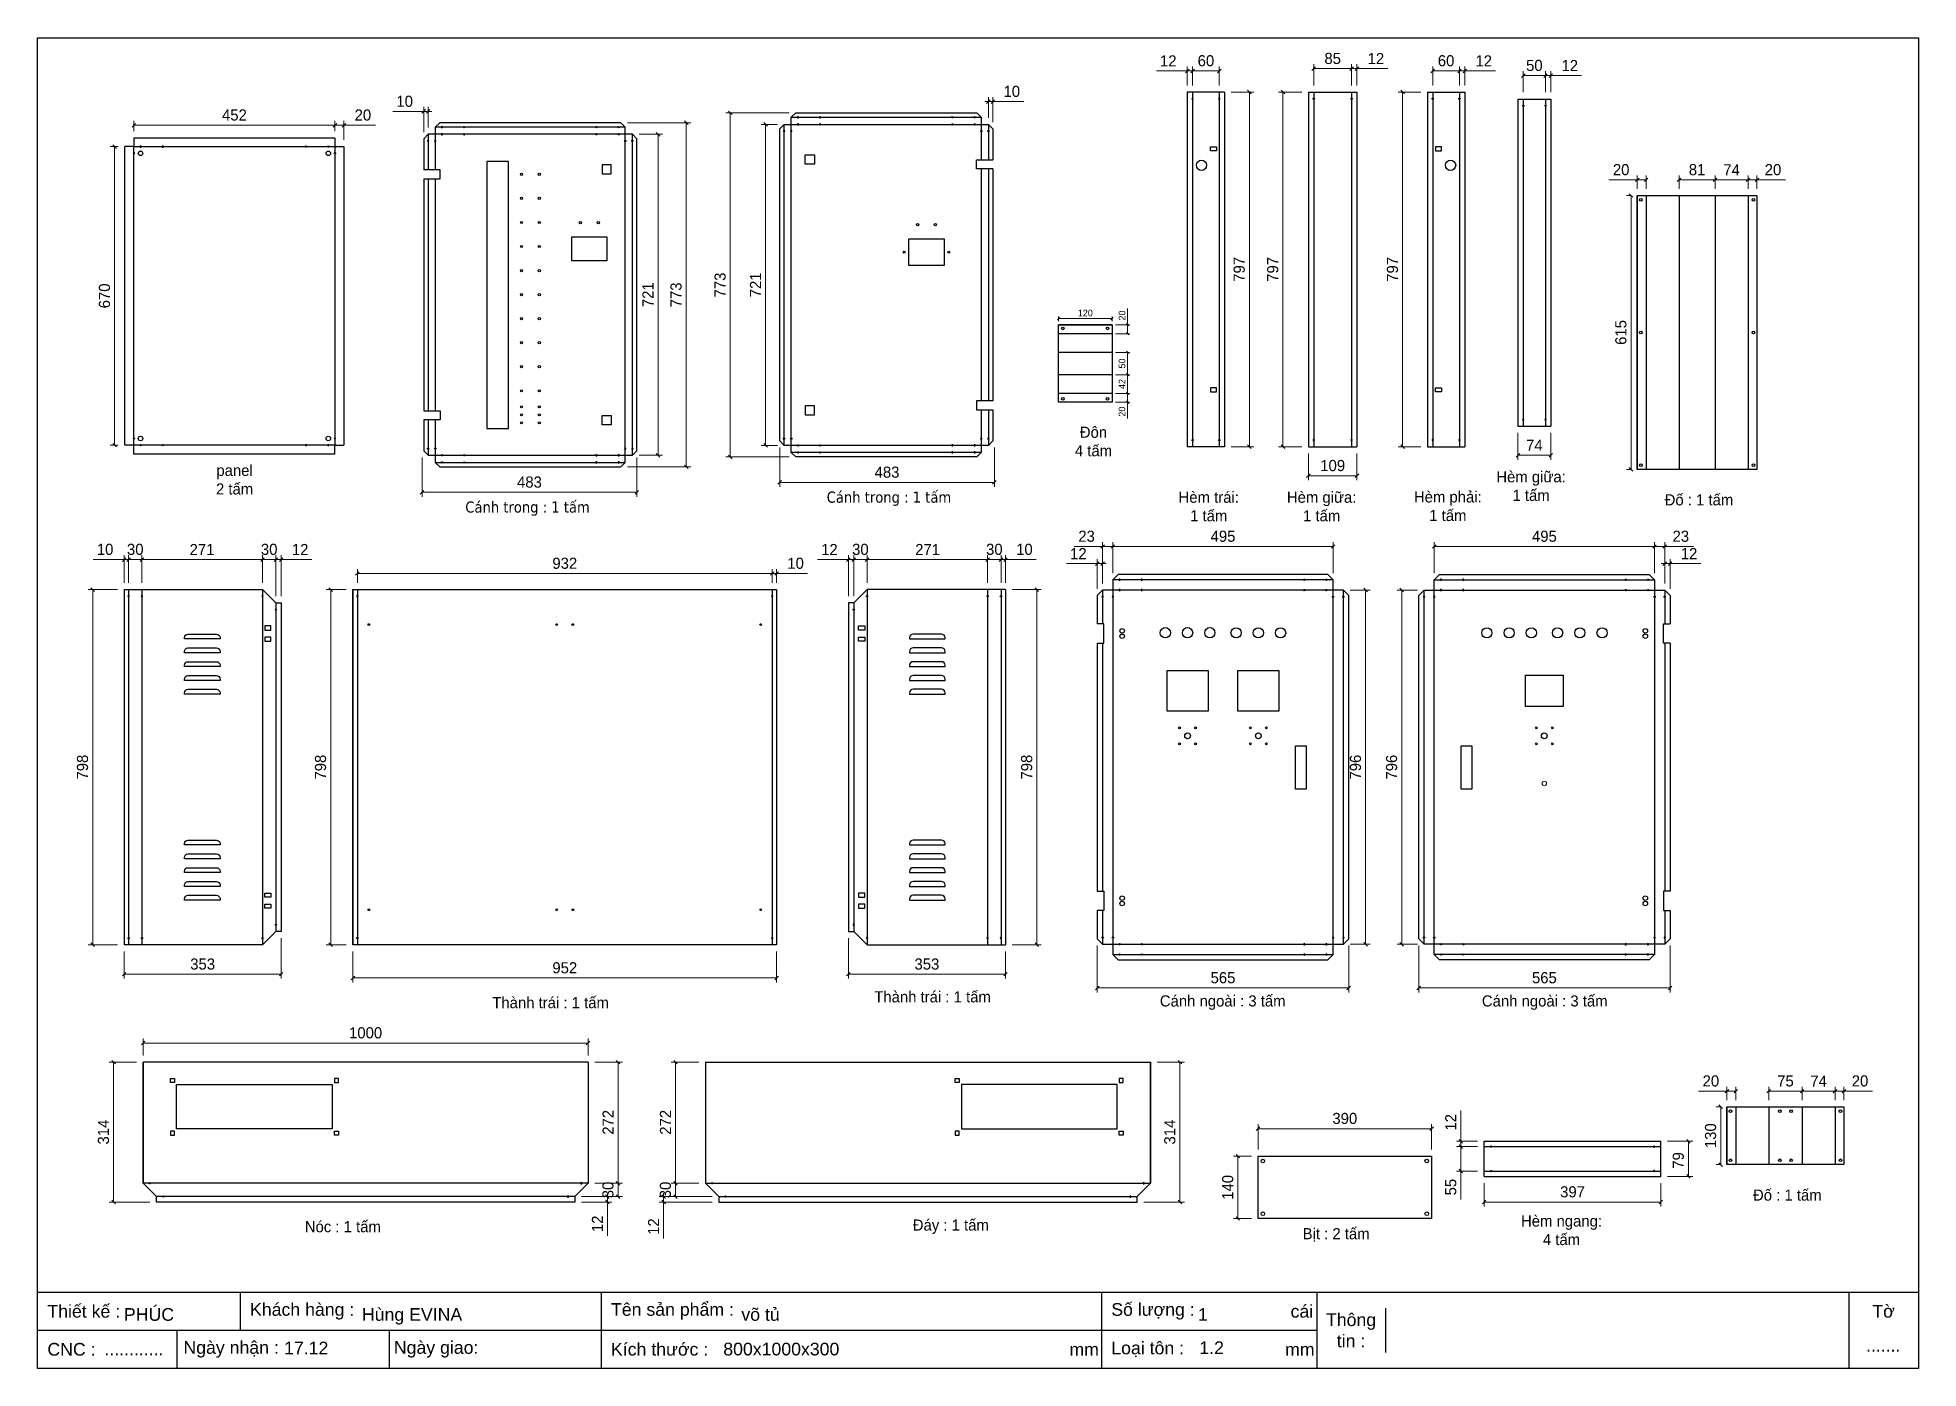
# Model space of a CAD drawing. Header units: millimetres. Extents: x 0 to 4227, y 0 to 2989.
import ezdxf

# ---------------------------------------------------------------- set-up
doc = ezdxf.new("R2010")
doc.units = ezdxf.units.MM
doc.linetypes.add('HIDDENX2', pattern=[19.05, 12.7, -6.35])
for name, color, linetype in [('CNC', 7, 'Continuous'), ('DIM', 253, 'Continuous'), ('THIET BI', 2, 'Continuous')]:
    doc.layers.add(name, color=color, linetype=linetype)
doc.styles.add('Arial', font='arial.ttf')
doc.dimstyles.new('Dim-15', dxfattribs={"dimtxt": 15, "dimasz": 5, "dimexe": 5, "dimexo": 8, "dimgap": 5, "dimtad": 1, "dimdec": 0, "dimtxsty": 'Standard', "dimblk": 'OBLIQUE', "dimcen": 10, "dimclrd": 5, "dimclre": 5, "dimclrt": 3, "dimazin": 3, "dimtfac": 1, "dimtdec": 0, "dimtmove": 0, "dimatfit": 3, "dimldrblk": 'OBLIQUE', "dimlwd": 9, "dimlwe": 9})
doc.dimstyles.new('Dim-25', dxfattribs={"dimtxt": 25, "dimasz": 8, "dimexe": 10, "dimexo": 15, "dimgap": 10, "dimtad": 1, "dimdec": 0, "dimtxsty": 'Standard', "dimblk": 'OBLIQUE', "dimcen": 10, "dimclrd": 5, "dimclre": 5, "dimclrt": 3, "dimazin": 3, "dimtfac": 1, "dimtdec": 0, "dimtmove": 0, "dimatfit": 3, "dimldrblk": 'OBLIQUE', "dimlwd": 9, "dimlwe": 9})

msp = doc.modelspace()

# ---------------------------------------------------------------- texts
at = {"color": 2, "char_height": 25, "attachment_point": 5}
for s, insert, width in [('Đôn\\P4 tấm', (2372.8, 2081.4), 512), ('panel \\P2 tấm', (442.6, 1995.7), 785), ('Hèm giữa: \\P1 tấm', (3356.2, 1981.3), 785), ('{\\fTahoma|b0|i0|c0|p34;Cánh trong : 1 tấm}', (1101, 1930.8), 775), ('{\\fTahoma|b0|i0|c0|p34;Cánh trong : 1 tấm}', (1913.2, 1953), 775), ('Hèm trái: \\P1 tấm', (2631.8, 1935.4), 785), ('Hèm giữa: \\P1 tấm', (2885.6, 1935.4), 785), ('Hèm phải: \\P1 tấm', (3169.2, 1936.1), 785), ('Đố : 1 tấm', (3733.5, 1950.4), 518), ('Thành trái : 1 tấm', (2011.2, 834.2), 1072), ('Thành trái : 1 tấm', (1152.8, 821.2), 1072), ('Cánh ngoài : 3 tấm', (2663.2, 821.4), 1069), ('Cánh ngoài : 3 tấm', (3386.9, 821.4), 1069), ('Đố : 1 tấm', (3932.1, 389), 512), ('Hèm ngang: \\P4 tấm', (3424.6, 310), 512), ('Nóc : 1 tấm', (685.9, 318.1), 1072), ('Đáy : 1 tấm', (2052.2, 318.1), 1072), ('Bịt : 2 tấm', (2918.1, 299.7), 1069)]:
    msp.add_mtext(s, dxfattribs=dict(at, insert=insert, width=width))

# ---------------------------------------------------------------- blocks, each defined once
blk = doc.blocks.new('KHUNG CHUẨN')
at = {"color": 7}
for p, q in [((19889.2, -28535.2), (16919.2, -28535.2)), ((17239.2, -28535.2), (17239.2, -28595.2)), ((17809.2, -28535.2), (17809.2, -28655.2)), ((18599.2, -28535.2), (18599.2, -28655.2)), ((18939.2, -28535.2), (18939.2, -28655.2)), ((19779.2, -28535.2), (19779.2, -28655.2)), ((19047.6, -28560.2), (19047.6, -28630.2)), ((18939.2, -28595.2), (16919.2, -28595.2)), ((17139.2, -28595.2), (17139.2, -28655.2)), ((17474.2, -28595.2), (17474.2, -28655.2))]:
    blk.add_line(p, q, dxfattribs=at)
blk.add_lwpolyline([(16919.2, -26555.2), (19889.2, -26555.2), (19889.2, -28655.2), (16919.2, -28655.2)], close=True, dxfattribs=at)
at = {"color": 2, "char_height": 20, "style": 'Arial'}
for s, insert, width, attachment_point in [('  Thiết kế :', (16919.2, -28565.2), 917.634, 4), ('  Khách hàng :', (17239.2, -28565.2), 917.634, 4), ('  Tên sản phẩm :', (17809.2, -28565.2), 917.634, 4), ('  Số lượng :', (18599.2, -28565.2), 917.634, 4), ('cái', (18897.9, -28565.2), 63.517, 4), ('Thông\\Ptin :', (18993.4, -28595.2), 108.311, 5), ('Tờ', (19834.2, -28565.2), 110, 5), ('  CNC :', (16919.2, -28625.2), 917.634, 4), ('  Ngày nhận :', (17134, -28625.2), 556.651, 4), ('  Ngày giao:', (17466.3, -28625.2), 556.651, 4), ('  Kích thước :', (17809.2, -28625.2), 917.634, 4), ('mm', (18548.6, -28625.2), 73.831, 4), ('  Loại tôn :', (18599.2, -28625.2), 917.634, 4), ('mm', (18889.2, -28625.2), 917.634, 4)]:
    blk.add_mtext(s, dxfattribs=dict(at, insert=insert, width=width, attachment_point=attachment_point))
at = {"color": 3, "style": 'Arial'}
for tag, p in [('#01', (17055.6, -28580.1)), ('#02', (17431.4, -28580.1)), ('#03', (18030.6, -28580.1)), ('#08', (18751.7, -28580.1)), ('#10', (19064.8, -28580.1)), ('#04', (17024.8, -28634.6)), ('#05', (17308.5, -28633)), ('#06', (17632.7, -28633.7)), ('#07', (18002, -28634.7)), ('#09', (18753.8, -28632.6)), ('#11', (19060.3, -28625.7)), ('#12', (19806.5, -28628.9))]:
    blk.add_attdef(tag, p, '', height=20, dxfattribs=at)
blk = doc.blocks.new('f3daunguoc')
at = {"layer": 'CNC', "color": 2, "lineweight": -3}
blk.add_circle((0, 0), 1.5, dxfattribs=at)
blk = doc.blocks.new('*D1')
at = {"color": 5, "lineweight": 9, "ltscale": 3, "transparency": 16777216}
for p, q in [((1650.7, 1785.1), (1642.7, 1785.1)), ((1650.7, 1764), (1650.7, 1795.1)), ((1650.7, 1785.1), (1660.7, 1785.1)), ((1660.7, 1764), (1660.7, 1795.1)), ((1660.7, 1785.1), (1730.1, 1785.1))]:
    blk.add_line(p, q, dxfattribs=at)
at = {"color": 0, "linetype": 'ByBlock', "lineweight": -2}
for p, q in [((1646.7, 1781.1), (1654.7, 1789.1)), ((1664.7, 1789.1), (1656.7, 1781.1))]:
    blk.add_line(p, q, dxfattribs=at)
at = {"layer": 'Defpoints', "color": 0, "ltscale": 3, "transparency": 16777216}
for p in [(1660.7, 1785.1), (1650.7, 1749), (1660.7, 1749)]:
    blk.add_point(p, dxfattribs=at)
at = {"color": 3, "ltscale": 3, "transparency": 16777216, "insert": (1703.4, 1807.9), "char_height": 25, "attachment_point": 5}
blk.add_mtext('10', dxfattribs=at)
blk = doc.blocks.new('_Oblique')
at = {"color": 0, "linetype": 'ByBlock', "lineweight": -2}
blk.add_line((-0.5, -0.5), (0.5, 0.5), dxfattribs=at)
blk = doc.blocks.new('*D2')
at = {"color": 0, "linetype": 'ByBlock', "lineweight": -2}
for p, q in [((722.7, 1789.1), (714.7, 1781.1)), ((1646.7, 1781.1), (1654.7, 1789.1))]:
    blk.add_line(p, q, dxfattribs=at)
at = {"color": 5, "lineweight": 9, "ltscale": 3, "transparency": 16777216}
for p, q in [((718.7, 1764), (718.7, 1795.1)), ((1650.7, 1785.1), (718.7, 1785.1)), ((1650.7, 1764), (1650.7, 1795.1))]:
    blk.add_line(p, q, dxfattribs=at)
at = {"layer": 'Defpoints', "color": 0, "ltscale": 3, "transparency": 16777216}
for p in [(718.7, 1785.1), (718.7, 1749), (1650.7, 1749)]:
    blk.add_point(p, dxfattribs=at)
at = {"color": 3, "ltscale": 3, "transparency": 16777216, "insert": (1184.7, 1807.9), "char_height": 25, "attachment_point": 5}
blk.add_mtext('932', dxfattribs=at)
blk = doc.blocks.new('*D3')
at = {"color": 5, "lineweight": 9, "ltscale": 3, "transparency": 16777216}
for p, q in [((693.7, 1749), (648.6, 1749)), ((658.6, 1749), (658.6, 951.4)), ((693.7, 951.4), (648.6, 951.4))]:
    blk.add_line(p, q, dxfattribs=at)
at = {"color": 0, "linetype": 'ByBlock', "lineweight": -2}
for p, q in [((662.6, 1745), (654.6, 1753)), ((654.6, 955.4), (662.6, 947.4))]:
    blk.add_line(p, q, dxfattribs=at)
at = {"layer": 'Defpoints', "color": 0, "ltscale": 3, "transparency": 16777216}
for p in [(708.7, 1749), (658.6, 951.4), (708.7, 951.4)]:
    blk.add_point(p, dxfattribs=at)
at = {"color": 3, "ltscale": 3, "transparency": 16777216, "insert": (635.9, 1350.2), "char_height": 25, "attachment_point": 5, "rotation": 90}
blk.add_mtext('798', dxfattribs=at)
blk = doc.blocks.new('*D4')
at = {"color": 5, "lineweight": 9, "ltscale": 3, "transparency": 16777216}
for p, q in [((708.7, 936.4), (708.7, 866.8)), ((1660.7, 936.4), (1660.7, 866.8)), ((708.7, 876.8), (1660.7, 876.8))]:
    blk.add_line(p, q, dxfattribs=at)
at = {"color": 0, "linetype": 'ByBlock', "lineweight": -2}
for p, q in [((712.7, 880.8), (704.7, 872.8)), ((1656.7, 872.8), (1664.7, 880.8))]:
    blk.add_line(p, q, dxfattribs=at)
at = {"layer": 'Defpoints', "color": 0, "ltscale": 3, "transparency": 16777216}
for p in [(708.7, 951.4), (1660.7, 951.4), (1660.7, 876.8)]:
    blk.add_point(p, dxfattribs=at)
at = {"color": 3, "ltscale": 3, "transparency": 16777216, "insert": (1184.7, 899.5), "char_height": 25, "attachment_point": 5}
blk.add_mtext('952', dxfattribs=at)
blk = doc.blocks.new('*D5')
at = {"color": 0, "linetype": 'ByBlock', "lineweight": -2}
for p, q in [((1868, 1820.4), (1860, 1812.4)), ((2131, 1812.4), (2139, 1820.4))]:
    blk.add_line(p, q, dxfattribs=at)
at = {"layer": 'Defpoints', "color": 0, "transparency": 16777216}
for p in [(1864, 1816.4), (1864, 1749), (2135, 1749)]:
    blk.add_point(p, dxfattribs=at)
at = {"layer": 'DIM', "color": 5, "lineweight": 9, "transparency": 16777216}
for p, q in [((1864, 1764), (1864, 1826.4)), ((2135, 1764), (2135, 1826.4)), ((2135, 1816.4), (1864, 1816.4))]:
    blk.add_line(p, q, dxfattribs=at)
at = {"layer": 'DIM', "color": 3, "transparency": 16777216, "insert": (2000, 1838.9), "char_height": 25, "attachment_point": 5}
blk.add_mtext('271', dxfattribs=at)
blk = doc.blocks.new('*D6')
at = {"color": 0, "linetype": 'ByBlock', "lineweight": -2}
for p, q in [((1838, 1820.4), (1830, 1812.4)), ((1860, 1812.4), (1868, 1820.4))]:
    blk.add_line(p, q, dxfattribs=at)
at = {"layer": 'Defpoints', "color": 0, "transparency": 16777216}
for p in [(1834, 1816.4), (1864, 1749), (1834, 1719)]:
    blk.add_point(p, dxfattribs=at)
at = {"layer": 'DIM', "color": 5, "lineweight": 9, "transparency": 16777216}
for p, q in [((1834, 1734), (1834, 1826.4)), ((1864, 1764), (1864, 1826.4)), ((1864, 1816.4), (1834, 1816.4))]:
    blk.add_line(p, q, dxfattribs=at)
at = {"layer": 'DIM', "color": 3, "transparency": 16777216, "insert": (1849, 1839.2), "char_height": 25, "attachment_point": 5}
blk.add_mtext('30', dxfattribs=at)
blk = doc.blocks.new('*D7')
at = {"color": 0, "linetype": 'ByBlock', "lineweight": -2}
for p, q in [((1818, 1812.4), (1826, 1820.4)), ((1838, 1820.4), (1830, 1812.4))]:
    blk.add_line(p, q, dxfattribs=at)
at = {"layer": 'Defpoints', "color": 0, "transparency": 16777216}
for p in [(1822, 1816.4), (1822, 1719), (1834, 1719)]:
    blk.add_point(p, dxfattribs=at)
at = {"layer": 'DIM', "color": 5, "lineweight": 9, "transparency": 16777216}
for p, q in [((1822, 1734), (1822, 1826.4)), ((1834, 1734), (1834, 1826.4)), ((1822, 1816.4), (1752.8, 1816.4)), ((1834, 1816.4), (1822, 1816.4)), ((1834, 1816.4), (1842, 1816.4))]:
    blk.add_line(p, q, dxfattribs=at)
at = {"layer": 'DIM', "color": 3, "transparency": 16777216, "insert": (1779.4, 1838.9), "char_height": 25, "attachment_point": 5}
blk.add_mtext('12', dxfattribs=at)
blk = doc.blocks.new('*D8')
at = {"color": 0, "linetype": 'ByBlock', "lineweight": -2}
for p, q in [((1826, 889.2), (1818, 881.2)), ((2171, 881.2), (2179, 889.2))]:
    blk.add_line(p, q, dxfattribs=at)
at = {"layer": 'Defpoints', "color": 0, "transparency": 16777216}
for p in [(1822, 981.4), (2175, 951.4), (1822, 885.2)]:
    blk.add_point(p, dxfattribs=at)
at = {"layer": 'DIM', "color": 5, "lineweight": 9, "transparency": 16777216}
for p, q in [((1822, 966.4), (1822, 875.2)), ((2175, 936.4), (2175, 875.2)), ((2175, 885.2), (1822, 885.2))]:
    blk.add_line(p, q, dxfattribs=at)
at = {"layer": 'DIM', "color": 3, "transparency": 16777216, "insert": (1998.5, 907.9), "char_height": 25, "attachment_point": 5}
blk.add_mtext('353', dxfattribs=at)
blk = doc.blocks.new('*D9')
at = {"color": 0, "linetype": 'ByBlock', "lineweight": -2}
for p, q in [((2139, 1820.4), (2131, 1812.4)), ((2161, 1812.4), (2169, 1820.4))]:
    blk.add_line(p, q, dxfattribs=at)
at = {"layer": 'Defpoints', "color": 0, "transparency": 16777216}
for p in [(2165, 1816.4), (2135, 1749), (2165, 1749)]:
    blk.add_point(p, dxfattribs=at)
at = {"layer": 'DIM', "color": 5, "lineweight": 9, "transparency": 16777216}
for p, q in [((2135, 1764), (2135, 1826.4)), ((2165, 1764), (2165, 1826.4)), ((2135, 1816.4), (2165, 1816.4))]:
    blk.add_line(p, q, dxfattribs=at)
at = {"layer": 'DIM', "color": 3, "transparency": 16777216, "insert": (2150, 1839.2), "char_height": 25, "attachment_point": 5}
blk.add_mtext('30', dxfattribs=at)
blk = doc.blocks.new('*D10')
at = {"color": 0, "linetype": 'ByBlock', "lineweight": -2}
for p, q in [((2161, 1812.4), (2169, 1820.4)), ((2179, 1820.4), (2171, 1812.4))]:
    blk.add_line(p, q, dxfattribs=at)
at = {"layer": 'Defpoints', "color": 0, "transparency": 16777216}
for p in [(2175, 1816.4), (2165, 1749), (2175, 1749)]:
    blk.add_point(p, dxfattribs=at)
at = {"layer": 'DIM', "color": 5, "lineweight": 9, "transparency": 16777216}
for p, q in [((2165, 1764), (2165, 1826.4)), ((2175, 1764), (2175, 1826.4)), ((2165, 1816.4), (2157, 1816.4)), ((2165, 1816.4), (2175, 1816.4)), ((2175, 1816.4), (2244.3, 1816.4))]:
    blk.add_line(p, q, dxfattribs=at)
at = {"layer": 'DIM', "color": 3, "transparency": 16777216, "insert": (2217.7, 1839.2), "char_height": 25, "attachment_point": 5}
blk.add_mtext('10', dxfattribs=at)
blk = doc.blocks.new('*D11')
at = {"color": 0, "linetype": 'ByBlock', "lineweight": -2}
for p, q in [((2249.6, 1745), (2241.6, 1753)), ((2241.6, 955.4), (2249.6, 947.4))]:
    blk.add_line(p, q, dxfattribs=at)
at = {"layer": 'Defpoints', "color": 0, "ltscale": 3, "transparency": 16777216}
for p in [(2175, 1749), (2175, 951.4), (2245.6, 951.4)]:
    blk.add_point(p, dxfattribs=at)
at = {"layer": 'DIM', "color": 5, "lineweight": 9, "ltscale": 3, "transparency": 16777216}
for p, q in [((2190, 1749), (2255.6, 1749)), ((2245.6, 1749), (2245.6, 951.4)), ((2190, 951.4), (2255.6, 951.4))]:
    blk.add_line(p, q, dxfattribs=at)
at = {"layer": 'DIM', "color": 3, "ltscale": 3, "transparency": 16777216, "insert": (2222.8, 1350.2), "char_height": 25, "attachment_point": 5, "rotation": 90}
blk.add_mtext('798', dxfattribs=at)
blk = doc.blocks.new('*D12')
at = {"color": 0, "linetype": 'ByBlock', "lineweight": -2}
for p, q in [((238.4, 1820.4), (230.4, 1812.4)), ((501.4, 1812.4), (509.4, 1820.4))]:
    blk.add_line(p, q, dxfattribs=at)
at = {"layer": 'Defpoints', "color": 0, "transparency": 16777216}
for p in [(505.4, 1816.4), (234.4, 1749), (505.4, 1749)]:
    blk.add_point(p, dxfattribs=at)
at = {"layer": 'DIM', "color": 5, "lineweight": 9, "transparency": 16777216}
for p, q in [((234.4, 1764), (234.4, 1826.4)), ((505.4, 1764), (505.4, 1826.4)), ((234.4, 1816.4), (505.4, 1816.4))]:
    blk.add_line(p, q, dxfattribs=at)
at = {"layer": 'DIM', "color": 3, "transparency": 16777216, "insert": (369.4, 1838.9), "char_height": 25, "attachment_point": 5}
blk.add_mtext('271', dxfattribs=at)
blk = doc.blocks.new('*D13')
at = {"color": 0, "linetype": 'ByBlock', "lineweight": -2}
for p, q in [((509.4, 1820.4), (501.4, 1812.4)), ((531.4, 1812.4), (539.4, 1820.4))]:
    blk.add_line(p, q, dxfattribs=at)
at = {"layer": 'Defpoints', "color": 0, "transparency": 16777216}
for p in [(535.4, 1816.4), (505.4, 1749), (535.4, 1719)]:
    blk.add_point(p, dxfattribs=at)
at = {"layer": 'DIM', "color": 5, "lineweight": 9, "transparency": 16777216}
for p, q in [((505.4, 1764), (505.4, 1826.4)), ((535.4, 1734), (535.4, 1826.4)), ((505.4, 1816.4), (535.4, 1816.4))]:
    blk.add_line(p, q, dxfattribs=at)
at = {"layer": 'DIM', "color": 3, "transparency": 16777216, "insert": (520.4, 1839.2), "char_height": 25, "attachment_point": 5}
blk.add_mtext('30', dxfattribs=at)
blk = doc.blocks.new('*D14')
at = {"color": 0, "linetype": 'ByBlock', "lineweight": -2}
for p, q in [((531.4, 1812.4), (539.4, 1820.4)), ((551.4, 1820.4), (543.4, 1812.4))]:
    blk.add_line(p, q, dxfattribs=at)
at = {"layer": 'Defpoints', "color": 0, "transparency": 16777216}
for p in [(547.4, 1816.4), (535.4, 1719), (547.4, 1719)]:
    blk.add_point(p, dxfattribs=at)
at = {"layer": 'DIM', "color": 5, "lineweight": 9, "transparency": 16777216}
for p, q in [((535.4, 1734), (535.4, 1826.4)), ((547.4, 1734), (547.4, 1826.4)), ((535.4, 1816.4), (527.4, 1816.4)), ((535.4, 1816.4), (547.4, 1816.4)), ((547.4, 1816.4), (616.6, 1816.4))]:
    blk.add_line(p, q, dxfattribs=at)
at = {"layer": 'DIM', "color": 3, "transparency": 16777216, "insert": (590, 1838.9), "char_height": 25, "attachment_point": 5}
blk.add_mtext('12', dxfattribs=at)
blk = doc.blocks.new('*D15')
at = {"color": 0, "linetype": 'ByBlock', "lineweight": -2}
for p, q in [((198.4, 889.2), (190.4, 881.2)), ((543.4, 881.2), (551.4, 889.2))]:
    blk.add_line(p, q, dxfattribs=at)
at = {"layer": 'Defpoints', "color": 0, "transparency": 16777216}
for p in [(547.4, 981.4), (194.4, 951.4), (547.4, 885.2)]:
    blk.add_point(p, dxfattribs=at)
at = {"layer": 'DIM', "color": 5, "lineweight": 9, "transparency": 16777216}
for p, q in [((194.4, 936.4), (194.4, 875.2)), ((547.4, 966.4), (547.4, 875.2)), ((194.4, 885.2), (547.4, 885.2))]:
    blk.add_line(p, q, dxfattribs=at)
at = {"layer": 'DIM', "color": 3, "transparency": 16777216, "insert": (370.9, 907.9), "char_height": 25, "attachment_point": 5}
blk.add_mtext('353', dxfattribs=at)
blk = doc.blocks.new('*D16')
at = {"color": 0, "linetype": 'ByBlock', "lineweight": -2}
for p, q in [((208.4, 1820.4), (200.4, 1812.4)), ((230.4, 1812.4), (238.4, 1820.4))]:
    blk.add_line(p, q, dxfattribs=at)
at = {"layer": 'Defpoints', "color": 0, "transparency": 16777216}
for p in [(204.4, 1816.4), (204.4, 1749), (234.4, 1749)]:
    blk.add_point(p, dxfattribs=at)
at = {"layer": 'DIM', "color": 5, "lineweight": 9, "transparency": 16777216}
for p, q in [((204.4, 1764), (204.4, 1826.4)), ((234.4, 1764), (234.4, 1826.4)), ((234.4, 1816.4), (204.4, 1816.4))]:
    blk.add_line(p, q, dxfattribs=at)
at = {"layer": 'DIM', "color": 3, "transparency": 16777216, "insert": (219.4, 1839.2), "char_height": 25, "attachment_point": 5}
blk.add_mtext('30', dxfattribs=at)
blk = doc.blocks.new('*D17')
at = {"color": 0, "linetype": 'ByBlock', "lineweight": -2}
for p, q in [((190.4, 1812.4), (198.4, 1820.4)), ((208.4, 1820.4), (200.4, 1812.4))]:
    blk.add_line(p, q, dxfattribs=at)
at = {"layer": 'Defpoints', "color": 0, "transparency": 16777216}
for p in [(194.4, 1816.4), (194.4, 1749), (204.4, 1749)]:
    blk.add_point(p, dxfattribs=at)
at = {"layer": 'DIM', "color": 5, "lineweight": 9, "transparency": 16777216}
for p, q in [((194.4, 1764), (194.4, 1826.4)), ((204.4, 1764), (204.4, 1826.4)), ((194.4, 1816.4), (125.1, 1816.4)), ((204.4, 1816.4), (194.4, 1816.4)), ((204.4, 1816.4), (212.4, 1816.4))]:
    blk.add_line(p, q, dxfattribs=at)
at = {"layer": 'DIM', "color": 3, "transparency": 16777216, "insert": (151.7, 1839.2), "char_height": 25, "attachment_point": 5}
blk.add_mtext('10', dxfattribs=at)
blk = doc.blocks.new('*D18')
at = {"color": 0, "linetype": 'ByBlock', "lineweight": -2}
for p, q in [((127.8, 1745), (119.8, 1753)), ((119.8, 955.4), (127.8, 947.4))]:
    blk.add_line(p, q, dxfattribs=at)
at = {"layer": 'Defpoints', "color": 0, "ltscale": 3, "transparency": 16777216}
for p in [(194.4, 1749), (123.8, 951.4), (194.4, 951.4)]:
    blk.add_point(p, dxfattribs=at)
at = {"layer": 'DIM', "color": 5, "lineweight": 9, "ltscale": 3, "transparency": 16777216}
for p, q in [((179.4, 1749), (113.8, 1749)), ((123.8, 1749), (123.8, 951.4)), ((179.4, 951.4), (113.8, 951.4))]:
    blk.add_line(p, q, dxfattribs=at)
at = {"layer": 'DIM', "color": 3, "ltscale": 3, "transparency": 16777216, "insert": (101, 1350.2), "char_height": 25, "attachment_point": 5, "rotation": 90}
blk.add_mtext('798', dxfattribs=at)
blk = doc.blocks.new('*D19')
at = {"color": 0, "linetype": 'ByBlock', "lineweight": -2}
for p, q in [((3652.7, 1803.2), (3660.7, 1811.2)), ((3672.7, 1811.2), (3664.7, 1803.2))]:
    blk.add_line(p, q, dxfattribs=at)
at = {"layer": 'Defpoints', "color": 0, "transparency": 16777216}
for p in [(3668.7, 1807.2), (3656.7, 1748), (3668.7, 1736)]:
    blk.add_point(p, dxfattribs=at)
at = {"layer": 'DIM', "color": 5, "lineweight": 9, "transparency": 16777216}
for p, q in [((3656.7, 1807.2), (3648.7, 1807.2)), ((3656.7, 1763), (3656.7, 1817.2)), ((3656.7, 1807.2), (3668.7, 1807.2)), ((3668.7, 1751), (3668.7, 1817.2)), ((3668.7, 1807.2), (3737.9, 1807.2))]:
    blk.add_line(p, q, dxfattribs=at)
at = {"layer": 'DIM', "color": 3, "transparency": 16777216, "insert": (3711.3, 1829.7), "char_height": 25, "attachment_point": 5}
blk.add_mtext('12', dxfattribs=at)
blk = doc.blocks.new('*D20')
at = {"color": 0, "linetype": 'ByBlock', "lineweight": -2}
for p, q in [((3637.7, 1849.8), (3629.7, 1841.8)), ((3652.7, 1841.8), (3660.7, 1849.8))]:
    blk.add_line(p, q, dxfattribs=at)
at = {"layer": 'Defpoints', "color": 0, "transparency": 16777216}
for p in [(3656.7, 1845.8), (3633.7, 1771), (3656.7, 1748)]:
    blk.add_point(p, dxfattribs=at)
at = {"layer": 'DIM', "color": 5, "lineweight": 9, "transparency": 16777216}
for p, q in [((3633.7, 1786), (3633.7, 1855.8)), ((3633.7, 1845.8), (3656.7, 1845.8)), ((3656.7, 1763), (3656.7, 1855.8)), ((3656.7, 1845.8), (3720.9, 1845.8))]:
    blk.add_line(p, q, dxfattribs=at)
at = {"layer": 'DIM', "color": 3, "transparency": 16777216, "insert": (3692.8, 1868.6), "char_height": 25, "attachment_point": 5}
blk.add_mtext('23', dxfattribs=at)
blk = doc.blocks.new('*D21')
at = {"color": 0, "linetype": 'ByBlock', "lineweight": -2}
for p, q in [((3142.7, 1849.8), (3134.7, 1841.8)), ((3629.7, 1841.8), (3637.7, 1849.8))]:
    blk.add_line(p, q, dxfattribs=at)
at = {"layer": 'Defpoints', "color": 0, "transparency": 16777216}
for p in [(3138.7, 1845.8), (3138.7, 1771), (3633.7, 1771)]:
    blk.add_point(p, dxfattribs=at)
at = {"layer": 'DIM', "color": 5, "lineweight": 9, "transparency": 16777216}
for p, q in [((3138.7, 1786), (3138.7, 1855.8)), ((3633.7, 1845.8), (3138.7, 1845.8)), ((3633.7, 1786), (3633.7, 1855.8))]:
    blk.add_line(p, q, dxfattribs=at)
at = {"layer": 'DIM', "color": 3, "transparency": 16777216, "insert": (3386.2, 1868.6), "char_height": 25, "attachment_point": 5}
blk.add_mtext('495', dxfattribs=at)
blk = doc.blocks.new('*D22')
at = {"color": 0, "linetype": 'ByBlock', "lineweight": -2}
for p, q in [((3069.6, 1744), (3061.6, 1752)), ((3061.6, 956.4), (3069.6, 948.4))]:
    blk.add_line(p, q, dxfattribs=at)
at = {"layer": 'Defpoints', "color": 0, "transparency": 16777216}
for p in [(3065.6, 1748), (3115.7, 1748), (3115.7, 952.4)]:
    blk.add_point(p, dxfattribs=at)
at = {"layer": 'DIM', "color": 5, "lineweight": 9, "transparency": 16777216}
for p, q in [((3100.7, 1748), (3055.6, 1748)), ((3065.6, 952.4), (3065.6, 1748)), ((3100.7, 952.4), (3055.6, 952.4))]:
    blk.add_line(p, q, dxfattribs=at)
at = {"layer": 'DIM', "color": 3, "transparency": 16777216, "insert": (3042.8, 1350.2), "char_height": 25, "attachment_point": 5, "rotation": 90}
blk.add_mtext('796', dxfattribs=at)
blk = doc.blocks.new('*D23')
at = {"color": 0, "linetype": 'ByBlock', "lineweight": -2}
for p, q in [((3107.7, 858.4), (3099.7, 850.4)), ((3664.7, 850.4), (3672.7, 858.4))]:
    blk.add_line(p, q, dxfattribs=at)
at = {"layer": 'Defpoints', "color": 0, "transparency": 16777216}
for p in [(3103.7, 964.4), (3668.7, 964.4), (3668.7, 854.4)]:
    blk.add_point(p, dxfattribs=at)
at = {"layer": 'DIM', "color": 5, "lineweight": 9, "transparency": 16777216}
for p, q in [((3103.7, 949.4), (3103.7, 844.4)), ((3668.7, 949.4), (3668.7, 844.4)), ((3103.7, 854.4), (3668.7, 854.4))]:
    blk.add_line(p, q, dxfattribs=at)
at = {"layer": 'DIM', "color": 3, "transparency": 16777216, "insert": (3386.2, 877.2), "char_height": 25, "attachment_point": 5}
blk.add_mtext('565', dxfattribs=at)
blk = doc.blocks.new('*D24')
at = {"color": 0, "linetype": 'ByBlock', "lineweight": -2}
for p, q in [((2377.4, 1803.2), (2385.4, 1811.2)), ((2397.4, 1811.2), (2389.4, 1803.2))]:
    blk.add_line(p, q, dxfattribs=at)
at = {"layer": 'Defpoints', "color": 0, "transparency": 16777216}
for p in [(2381.4, 1807.2), (2381.4, 1736), (2393.4, 1748)]:
    blk.add_point(p, dxfattribs=at)
at = {"layer": 'DIM', "color": 5, "lineweight": 9, "transparency": 16777216}
for p, q in [((2381.4, 1807.2), (2312.2, 1807.2)), ((2381.4, 1751), (2381.4, 1817.2)), ((2393.4, 1807.2), (2381.4, 1807.2)), ((2393.4, 1763), (2393.4, 1817.2)), ((2393.4, 1807.2), (2401.4, 1807.2))]:
    blk.add_line(p, q, dxfattribs=at)
at = {"layer": 'DIM', "color": 3, "transparency": 16777216, "insert": (2338.8, 1829.7), "char_height": 25, "attachment_point": 5}
blk.add_mtext('12', dxfattribs=at)
blk = doc.blocks.new('*D25')
at = {"color": 0, "linetype": 'ByBlock', "lineweight": -2}
for p, q in [((2397.4, 1849.8), (2389.4, 1841.8)), ((2412.4, 1841.8), (2420.4, 1849.8))]:
    blk.add_line(p, q, dxfattribs=at)
at = {"layer": 'Defpoints', "color": 0, "transparency": 16777216}
for p in [(2393.4, 1845.8), (2393.4, 1748), (2416.4, 1771)]:
    blk.add_point(p, dxfattribs=at)
at = {"layer": 'DIM', "color": 5, "lineweight": 9, "transparency": 16777216}
for p, q in [((2393.4, 1845.8), (2329.2, 1845.8)), ((2393.4, 1763), (2393.4, 1855.8)), ((2416.4, 1845.8), (2393.4, 1845.8)), ((2416.4, 1786), (2416.4, 1855.8))]:
    blk.add_line(p, q, dxfattribs=at)
at = {"layer": 'DIM', "color": 3, "transparency": 16777216, "insert": (2357.3, 1868.6), "char_height": 25, "attachment_point": 5}
blk.add_mtext('23', dxfattribs=at)
blk = doc.blocks.new('*D26')
at = {"color": 0, "linetype": 'ByBlock', "lineweight": -2}
for p, q in [((2420.4, 1849.8), (2412.4, 1841.8)), ((2907.4, 1841.8), (2915.4, 1849.8))]:
    blk.add_line(p, q, dxfattribs=at)
at = {"layer": 'Defpoints', "color": 0, "transparency": 16777216}
for p in [(2911.4, 1845.8), (2416.4, 1771), (2911.4, 1771)]:
    blk.add_point(p, dxfattribs=at)
at = {"layer": 'DIM', "color": 5, "lineweight": 9, "transparency": 16777216}
for p, q in [((2416.4, 1786), (2416.4, 1855.8)), ((2416.4, 1845.8), (2911.4, 1845.8)), ((2911.4, 1786), (2911.4, 1855.8))]:
    blk.add_line(p, q, dxfattribs=at)
at = {"layer": 'DIM', "color": 3, "transparency": 16777216, "insert": (2663.9, 1868.6), "char_height": 25, "attachment_point": 5}
blk.add_mtext('495', dxfattribs=at)
blk = doc.blocks.new('*D27')
at = {"color": 0, "linetype": 'ByBlock', "lineweight": -2}
for p, q in [((2988.5, 1744), (2980.5, 1752)), ((2980.5, 956.4), (2988.5, 948.4))]:
    blk.add_line(p, q, dxfattribs=at)
at = {"layer": 'Defpoints', "color": 0, "transparency": 16777216}
for p in [(2934.4, 1748), (2984.5, 1748), (2934.4, 952.4)]:
    blk.add_point(p, dxfattribs=at)
at = {"layer": 'DIM', "color": 5, "lineweight": 9, "transparency": 16777216}
for p, q in [((2949.4, 1748), (2994.5, 1748)), ((2984.5, 952.4), (2984.5, 1748)), ((2949.4, 952.4), (2994.5, 952.4))]:
    blk.add_line(p, q, dxfattribs=at)
at = {"layer": 'DIM', "color": 3, "transparency": 16777216, "insert": (2961.7, 1350.2), "char_height": 25, "attachment_point": 5, "rotation": 90}
blk.add_mtext('796', dxfattribs=at)
blk = doc.blocks.new('*D28')
at = {"color": 0, "linetype": 'ByBlock', "lineweight": -2}
for p, q in [((2385.4, 858.4), (2377.4, 850.4)), ((2942.4, 850.4), (2950.4, 858.4))]:
    blk.add_line(p, q, dxfattribs=at)
at = {"layer": 'Defpoints', "color": 0, "transparency": 16777216}
for p in [(2381.4, 964.4), (2946.4, 964.4), (2381.4, 854.4)]:
    blk.add_point(p, dxfattribs=at)
at = {"layer": 'DIM', "color": 5, "lineweight": 9, "transparency": 16777216}
for p, q in [((2381.4, 949.4), (2381.4, 844.4)), ((2946.4, 949.4), (2946.4, 844.4)), ((2946.4, 854.4), (2381.4, 854.4))]:
    blk.add_line(p, q, dxfattribs=at)
at = {"layer": 'DIM', "color": 3, "transparency": 16777216, "insert": (2663.9, 877.2), "char_height": 25, "attachment_point": 5}
blk.add_mtext('565', dxfattribs=at)
blk = doc.blocks.new('*D29')
at = {"color": 0, "linetype": 'ByBlock', "lineweight": -2}
for p, q in [((1308.5, 683.6), (1300.5, 691.6)), ((1300.5, 419.6), (1308.5, 411.6))]:
    blk.add_line(p, q, dxfattribs=at)
at = {"layer": 'Defpoints', "color": 0, "transparency": 16777216}
for p in [(1237.1, 687.6), (1237.1, 415.6), (1304.5, 415.6)]:
    blk.add_point(p, dxfattribs=at)
at = {"layer": 'DIM', "color": 5, "lineweight": 9, "transparency": 16777216}
for p, q in [((1252.1, 687.6), (1314.5, 687.6)), ((1304.5, 687.6), (1304.5, 415.6)), ((1252.1, 415.6), (1314.5, 415.6))]:
    blk.add_line(p, q, dxfattribs=at)
at = {"layer": 'DIM', "color": 3, "transparency": 16777216, "insert": (1282, 552.6), "char_height": 25, "attachment_point": 5, "rotation": 90}
blk.add_mtext('272', dxfattribs=at)
blk = doc.blocks.new('*D30')
at = {"color": 0, "linetype": 'ByBlock', "lineweight": -2}
for p, q in [((1308.5, 411.6), (1300.5, 419.6)), ((1300.5, 389.6), (1308.5, 381.6))]:
    blk.add_line(p, q, dxfattribs=at)
at = {"layer": 'Defpoints', "color": 0, "transparency": 16777216}
for p in [(1207.1, 385.6), (1237.1, 415.6), (1304.5, 385.6)]:
    blk.add_point(p, dxfattribs=at)
at = {"layer": 'DIM', "color": 5, "lineweight": 9, "transparency": 16777216}
for p, q in [((1222.1, 385.6), (1314.5, 385.6)), ((1252.1, 415.6), (1314.5, 415.6)), ((1304.5, 415.6), (1304.5, 385.6))]:
    blk.add_line(p, q, dxfattribs=at)
at = {"layer": 'DIM', "color": 3, "transparency": 16777216, "insert": (1281.8, 400.6), "char_height": 25, "attachment_point": 5, "rotation": 90}
blk.add_mtext('30', dxfattribs=at)
blk = doc.blocks.new('*D31')
at = {"color": 0, "linetype": 'ByBlock', "lineweight": -2}
for p, q in [((1276.5, 389.6), (1284.5, 381.6)), ((1284.5, 369.6), (1276.5, 377.6))]:
    blk.add_line(p, q, dxfattribs=at)
at = {"layer": 'Defpoints', "color": 0, "transparency": 16777216}
for p in [(1207.1, 385.6), (1207.1, 373.6), (1280.5, 373.6)]:
    blk.add_point(p, dxfattribs=at)
at = {"layer": 'DIM', "color": 5, "lineweight": 9, "transparency": 16777216}
for p, q in [((1222.1, 385.6), (1290.5, 385.6)), ((1280.5, 385.6), (1280.5, 393.6)), ((1280.5, 385.6), (1280.5, 373.6)), ((1222.1, 373.6), (1290.5, 373.6)), ((1280.5, 373.6), (1280.5, 298))]:
    blk.add_line(p, q, dxfattribs=at)
at = {"layer": 'DIM', "color": 3, "transparency": 16777216, "insert": (1258, 324.6), "char_height": 25, "attachment_point": 5, "rotation": 90}
blk.add_mtext('12', dxfattribs=at)
blk = doc.blocks.new('*D32')
at = {"color": 0, "linetype": 'ByBlock', "lineweight": -2}
for p, q in [((174.9, 683.6), (166.9, 691.6)), ((166.9, 377.6), (174.9, 369.6))]:
    blk.add_line(p, q, dxfattribs=at)
at = {"layer": 'Defpoints', "color": 0, "transparency": 16777216}
for p in [(237.1, 687.6), (170.9, 373.6), (267.1, 373.6)]:
    blk.add_point(p, dxfattribs=at)
at = {"layer": 'DIM', "color": 5, "lineweight": 9, "transparency": 16777216}
for p, q in [((222.1, 687.6), (160.9, 687.6)), ((170.9, 687.6), (170.9, 373.6)), ((252.1, 373.6), (160.9, 373.6))]:
    blk.add_line(p, q, dxfattribs=at)
at = {"layer": 'DIM', "color": 3, "transparency": 16777216, "insert": (148.1, 530.6), "char_height": 25, "attachment_point": 5, "rotation": 90}
blk.add_mtext('314', dxfattribs=at)
blk = doc.blocks.new('*D33')
at = {"color": 0, "linetype": 'ByBlock', "lineweight": -2}
for p, q in [((1437.5, 683.6), (1429.5, 691.6)), ((1429.5, 419.6), (1437.5, 411.6))]:
    blk.add_line(p, q, dxfattribs=at)
at = {"layer": 'Defpoints', "color": 0, "transparency": 16777216}
for p in [(1500.9, 687.6), (1433.5, 415.6), (1500.9, 415.6)]:
    blk.add_point(p, dxfattribs=at)
at = {"layer": 'DIM', "color": 5, "lineweight": 9, "transparency": 16777216}
for p, q in [((1485.9, 687.6), (1423.5, 687.6)), ((1433.5, 687.6), (1433.5, 415.6)), ((1485.9, 415.6), (1423.5, 415.6))]:
    blk.add_line(p, q, dxfattribs=at)
at = {"layer": 'DIM', "color": 3, "transparency": 16777216, "insert": (1411, 552.6), "char_height": 25, "attachment_point": 5, "rotation": 90}
blk.add_mtext('272', dxfattribs=at)
blk = doc.blocks.new('*D34')
at = {"color": 0, "linetype": 'ByBlock', "lineweight": -2}
for p, q in [((1437.5, 411.6), (1429.5, 419.6)), ((1429.5, 389.6), (1437.5, 381.6))]:
    blk.add_line(p, q, dxfattribs=at)
at = {"layer": 'Defpoints', "color": 0, "transparency": 16777216}
for p in [(1433.5, 385.6), (1500.9, 415.6), (1530.9, 385.6)]:
    blk.add_point(p, dxfattribs=at)
at = {"layer": 'DIM', "color": 5, "lineweight": 9, "transparency": 16777216}
for p, q in [((1485.9, 415.6), (1423.5, 415.6)), ((1515.9, 385.6), (1423.5, 385.6)), ((1433.5, 415.6), (1433.5, 385.6))]:
    blk.add_line(p, q, dxfattribs=at)
at = {"layer": 'DIM', "color": 3, "transparency": 16777216, "insert": (1410.8, 400.6), "char_height": 25, "attachment_point": 5, "rotation": 90}
blk.add_mtext('30', dxfattribs=at)
blk = doc.blocks.new('*D35')
at = {"color": 0, "linetype": 'ByBlock', "lineweight": -2}
for p, q in [((1402.9, 389.6), (1410.9, 381.6)), ((1410.9, 369.6), (1402.9, 377.6))]:
    blk.add_line(p, q, dxfattribs=at)
at = {"layer": 'Defpoints', "color": 0, "transparency": 16777216}
for p in [(1530.9, 385.6), (1406.9, 373.6), (1530.9, 373.6)]:
    blk.add_point(p, dxfattribs=at)
at = {"layer": 'DIM', "color": 5, "lineweight": 9, "transparency": 16777216}
for p, q in [((1515.9, 385.6), (1396.9, 385.6)), ((1406.9, 385.6), (1406.9, 393.6)), ((1406.9, 385.6), (1406.9, 373.6)), ((1515.9, 373.6), (1396.9, 373.6)), ((1406.9, 373.6), (1406.9, 291.7))]:
    blk.add_line(p, q, dxfattribs=at)
at = {"layer": 'DIM', "color": 3, "transparency": 16777216, "insert": (1384.3, 318.3), "char_height": 25, "attachment_point": 5, "rotation": 90}
blk.add_mtext('12', dxfattribs=at)
blk = doc.blocks.new('*D36')
at = {"color": 0, "linetype": 'ByBlock', "lineweight": -2}
for p, q in [((2571.2, 683.6), (2563.2, 691.6)), ((2563.2, 377.6), (2571.2, 369.6))]:
    blk.add_line(p, q, dxfattribs=at)
at = {"layer": 'Defpoints', "color": 0, "transparency": 16777216}
for p in [(2500.9, 687.6), (2470.9, 373.6), (2567.2, 373.6)]:
    blk.add_point(p, dxfattribs=at)
at = {"layer": 'DIM', "color": 5, "lineweight": 9, "transparency": 16777216}
for p, q in [((2515.9, 687.6), (2577.2, 687.6)), ((2567.2, 687.6), (2567.2, 373.6)), ((2485.9, 373.6), (2577.2, 373.6))]:
    blk.add_line(p, q, dxfattribs=at)
at = {"layer": 'DIM', "color": 3, "transparency": 16777216, "insert": (2544.4, 530.6), "char_height": 25, "attachment_point": 5, "rotation": 90}
blk.add_mtext('314', dxfattribs=at)
blk = doc.blocks.new('*D37')
at = {"color": 0, "linetype": 'ByBlock', "lineweight": -2}
for p, q in [((2746.6, 542.3), (2738.6, 534.3)), ((3128.6, 534.3), (3136.6, 542.3))]:
    blk.add_line(p, q, dxfattribs=at)
at = {"color": 5, "lineweight": 9, "ltscale": 3, "transparency": 16777216}
for p, q in [((2742.6, 491.5), (2742.6, 548.3)), ((2742.6, 538.3), (3132.6, 538.3)), ((3132.6, 491.5), (3132.6, 548.3))]:
    blk.add_line(p, q, dxfattribs=at)
at = {"layer": 'Defpoints', "color": 0, "ltscale": 3, "transparency": 16777216}
for p in [(3132.6, 538.3), (2742.6, 476.5), (3132.6, 476.5)]:
    blk.add_point(p, dxfattribs=at)
at = {"color": 3, "ltscale": 3, "transparency": 16777216, "insert": (2937.6, 561.1), "char_height": 25, "attachment_point": 5}
blk.add_mtext('390', dxfattribs=at)
blk = doc.blocks.new('*D38')
at = {"color": 5, "lineweight": 9, "ltscale": 3, "transparency": 16777216}
for p, q in [((2727.6, 476.5), (2687.3, 476.5)), ((2697.3, 476.5), (2697.3, 336.5)), ((2727.6, 336.5), (2687.3, 336.5))]:
    blk.add_line(p, q, dxfattribs=at)
at = {"color": 0, "linetype": 'ByBlock', "lineweight": -2}
for p, q in [((2701.3, 472.5), (2693.3, 480.5)), ((2693.3, 340.5), (2701.3, 332.5))]:
    blk.add_line(p, q, dxfattribs=at)
at = {"layer": 'Defpoints', "color": 0, "ltscale": 3, "transparency": 16777216}
for p in [(2742.6, 476.5), (2697.3, 336.5), (2742.6, 336.5)]:
    blk.add_point(p, dxfattribs=at)
at = {"color": 3, "ltscale": 3, "transparency": 16777216, "insert": (2674.6, 406.5), "char_height": 25, "attachment_point": 5, "rotation": 90}
blk.add_mtext('140', dxfattribs=at)
blk = doc.blocks.new('*D39')
at = {"color": 0, "linetype": 'ByBlock', "lineweight": -2}
for p, q in [((3191.3, 2909.8), (3199.3, 2917.8)), ((3211.3, 2917.8), (3203.3, 2909.8))]:
    blk.add_line(p, q, dxfattribs=at)
at = {"layer": 'Defpoints', "color": 0, "transparency": 16777216}
for p in [(3207.3, 2913.8), (3195.3, 2866.4), (3207.3, 2866.4)]:
    blk.add_point(p, dxfattribs=at)
at = {"layer": 'DIM', "color": 5, "lineweight": 9, "transparency": 16777216}
for p, q in [((3195.3, 2881.4), (3195.3, 2923.8)), ((3207.3, 2881.4), (3207.3, 2923.8)), ((3195.3, 2913.8), (3187.3, 2913.8)), ((3195.3, 2913.8), (3207.3, 2913.8)), ((3207.3, 2913.8), (3276.5, 2913.8))]:
    blk.add_line(p, q, dxfattribs=at)
at = {"layer": 'DIM', "color": 3, "transparency": 16777216, "insert": (3249.9, 2936.3), "char_height": 25, "attachment_point": 5}
blk.add_mtext('12', dxfattribs=at)
blk = doc.blocks.new('*D40')
at = {"color": 0, "linetype": 'ByBlock', "lineweight": -2}
for p, q in [((3139.3, 2917.8), (3131.3, 2909.8)), ((3191.3, 2909.8), (3199.3, 2917.8))]:
    blk.add_line(p, q, dxfattribs=at)
at = {"layer": 'Defpoints', "color": 0, "transparency": 16777216}
for p in [(3135.3, 2913.8), (3135.3, 2866.4), (3195.3, 2866.4)]:
    blk.add_point(p, dxfattribs=at)
at = {"layer": 'DIM', "color": 5, "lineweight": 9, "transparency": 16777216}
for p, q in [((3135.3, 2881.4), (3135.3, 2923.8)), ((3195.3, 2881.4), (3195.3, 2923.8)), ((3195.3, 2913.8), (3135.3, 2913.8))]:
    blk.add_line(p, q, dxfattribs=at)
at = {"layer": 'DIM', "color": 3, "transparency": 16777216, "insert": (3165.3, 2936.5), "char_height": 25, "attachment_point": 5}
blk.add_mtext('60', dxfattribs=at)
blk = doc.blocks.new('*D41')
at = {"color": 0, "linetype": 'ByBlock', "lineweight": -2}
for p, q in [((2948.9, 2914.9), (2956.9, 2922.9)), ((2968.9, 2922.9), (2960.9, 2914.9))]:
    blk.add_line(p, q, dxfattribs=at)
at = {"layer": 'Defpoints', "color": 0, "transparency": 16777216}
for p in [(2964.9, 2918.9), (2952.9, 2866.4), (2964.9, 2866.4)]:
    blk.add_point(p, dxfattribs=at)
at = {"layer": 'DIM', "color": 5, "lineweight": 9, "transparency": 16777216}
for p, q in [((2952.9, 2918.9), (2944.9, 2918.9)), ((2952.9, 2881.4), (2952.9, 2928.9)), ((2952.9, 2918.9), (2964.9, 2918.9)), ((2964.9, 2881.4), (2964.9, 2928.9)), ((2964.9, 2918.9), (3034.1, 2918.9))]:
    blk.add_line(p, q, dxfattribs=at)
at = {"layer": 'DIM', "color": 3, "transparency": 16777216, "insert": (3007.5, 2941.5), "char_height": 25, "attachment_point": 5}
blk.add_mtext('12', dxfattribs=at)
blk = doc.blocks.new('*D42')
at = {"color": 0, "linetype": 'ByBlock', "lineweight": -2}
for p, q in [((2871.9, 2922.9), (2863.9, 2914.9)), ((2948.9, 2914.9), (2956.9, 2922.9))]:
    blk.add_line(p, q, dxfattribs=at)
at = {"layer": 'Defpoints', "color": 0, "transparency": 16777216}
for p in [(2867.9, 2918.9), (2867.9, 2866.4), (2952.9, 2866.4)]:
    blk.add_point(p, dxfattribs=at)
at = {"layer": 'DIM', "color": 5, "lineweight": 9, "transparency": 16777216}
for p, q in [((2867.9, 2881.4), (2867.9, 2928.9)), ((2952.9, 2918.9), (2867.9, 2918.9)), ((2952.9, 2881.4), (2952.9, 2928.9))]:
    blk.add_line(p, q, dxfattribs=at)
at = {"layer": 'DIM', "color": 3, "transparency": 16777216, "insert": (2910.4, 2941.7), "char_height": 25, "attachment_point": 5}
blk.add_mtext('85', dxfattribs=at)
blk = doc.blocks.new('*D43')
at = {"color": 0, "linetype": 'ByBlock', "lineweight": -2}
for p, q in [((2802.5, 2862.4), (2794.5, 2870.4)), ((2794.5, 2073.8), (2802.5, 2065.8))]:
    blk.add_line(p, q, dxfattribs=at)
at = {"layer": 'Defpoints', "color": 0, "transparency": 16777216}
for p in [(2855.9, 2866.4), (2798.5, 2069.8), (2855.9, 2069.8)]:
    blk.add_point(p, dxfattribs=at)
at = {"layer": 'DIM', "color": 5, "lineweight": 9, "transparency": 16777216}
for p, q in [((2840.9, 2866.4), (2788.5, 2866.4)), ((2798.5, 2866.4), (2798.5, 2069.8)), ((2840.9, 2069.8), (2788.5, 2069.8))]:
    blk.add_line(p, q, dxfattribs=at)
at = {"layer": 'DIM', "color": 3, "transparency": 16777216, "insert": (2775.7, 2468.1), "char_height": 25, "attachment_point": 5, "rotation": 90}
blk.add_mtext('797', dxfattribs=at)
blk = doc.blocks.new('*D44')
at = {"color": 0, "linetype": 'ByBlock', "lineweight": -2}
for p, q in [((3071.6, 2862.4), (3063.6, 2870.4)), ((3063.6, 2073.8), (3071.6, 2065.8))]:
    blk.add_line(p, q, dxfattribs=at)
at = {"layer": 'Defpoints', "color": 0, "transparency": 16777216}
for p in [(3123.3, 2866.4), (3067.6, 2069.8), (3123.3, 2069.8)]:
    blk.add_point(p, dxfattribs=at)
at = {"layer": 'DIM', "color": 5, "lineweight": 9, "transparency": 16777216}
for p, q in [((3108.3, 2866.4), (3057.6, 2866.4)), ((3067.6, 2866.4), (3067.6, 2069.8)), ((3108.3, 2069.8), (3057.6, 2069.8))]:
    blk.add_line(p, q, dxfattribs=at)
at = {"layer": 'DIM', "color": 3, "transparency": 16777216, "insert": (3044.8, 2468.1), "char_height": 25, "attachment_point": 5, "rotation": 90}
blk.add_mtext('797', dxfattribs=at)
blk = doc.blocks.new('*D45')
at = {"color": 0, "linetype": 'ByBlock', "lineweight": -2}
for p, q in [((2859.9, 2008.7), (2851.9, 2000.7)), ((2960.9, 2000.7), (2968.9, 2008.7))]:
    blk.add_line(p, q, dxfattribs=at)
at = {"layer": 'Defpoints', "color": 0, "transparency": 16777216}
for p in [(2855.9, 2069.8), (2964.9, 2069.8), (2964.9, 2004.7)]:
    blk.add_point(p, dxfattribs=at)
at = {"layer": 'DIM', "color": 5, "lineweight": 9, "transparency": 16777216}
for p, q in [((2855.9, 2054.8), (2855.9, 1994.7)), ((2964.9, 2054.8), (2964.9, 1994.7)), ((2855.9, 2004.7), (2964.9, 2004.7))]:
    blk.add_line(p, q, dxfattribs=at)
at = {"layer": 'DIM', "color": 3, "transparency": 16777216, "insert": (2910.4, 2027.4), "char_height": 25, "attachment_point": 5}
blk.add_mtext('109', dxfattribs=at)
blk = doc.blocks.new('*D46')
at = {"color": 0, "linetype": 'ByBlock', "lineweight": -2}
for p, q in [((2579.5, 2909.8), (2587.5, 2917.8)), ((2599.5, 2917.8), (2591.5, 2909.8))]:
    blk.add_line(p, q, dxfattribs=at)
at = {"layer": 'Defpoints', "color": 0, "transparency": 16777216}
for p in [(2583.5, 2913.8), (2583.5, 2866.4), (2595.5, 2866.4)]:
    blk.add_point(p, dxfattribs=at)
at = {"layer": 'DIM', "color": 5, "lineweight": 9, "transparency": 16777216}
for p, q in [((2583.5, 2881.4), (2583.5, 2923.8)), ((2595.5, 2881.4), (2595.5, 2923.8)), ((2583.5, 2913.8), (2514.3, 2913.8)), ((2595.5, 2913.8), (2583.5, 2913.8)), ((2595.5, 2913.8), (2603.5, 2913.8))]:
    blk.add_line(p, q, dxfattribs=at)
at = {"layer": 'DIM', "color": 3, "transparency": 16777216, "insert": (2540.9, 2936.3), "char_height": 25, "attachment_point": 5}
blk.add_mtext('12', dxfattribs=at)
blk = doc.blocks.new('*D47')
at = {"color": 0, "linetype": 'ByBlock', "lineweight": -2}
for p, q in [((2599.5, 2917.8), (2591.5, 2909.8)), ((2651.5, 2909.8), (2659.5, 2917.8))]:
    blk.add_line(p, q, dxfattribs=at)
at = {"layer": 'Defpoints', "color": 0, "transparency": 16777216}
for p in [(2655.5, 2913.8), (2595.5, 2866.4), (2655.5, 2866.4)]:
    blk.add_point(p, dxfattribs=at)
at = {"layer": 'DIM', "color": 5, "lineweight": 9, "transparency": 16777216}
for p, q in [((2595.5, 2881.4), (2595.5, 2923.8)), ((2655.5, 2881.4), (2655.5, 2923.8)), ((2595.5, 2913.8), (2655.5, 2913.8))]:
    blk.add_line(p, q, dxfattribs=at)
at = {"layer": 'DIM', "color": 3, "transparency": 16777216, "insert": (2625.5, 2936.5), "char_height": 25, "attachment_point": 5}
blk.add_mtext('60', dxfattribs=at)
blk = doc.blocks.new('*D48')
at = {"color": 0, "linetype": 'ByBlock', "lineweight": -2}
for p, q in [((2727.2, 2862.4), (2719.2, 2870.4)), ((2719.2, 2073.8), (2727.2, 2065.8))]:
    blk.add_line(p, q, dxfattribs=at)
at = {"layer": 'Defpoints', "color": 0, "transparency": 16777216}
for p in [(2667.5, 2866.4), (2667.5, 2069.8), (2723.2, 2069.8)]:
    blk.add_point(p, dxfattribs=at)
at = {"layer": 'DIM', "color": 5, "lineweight": 9, "transparency": 16777216}
for p, q in [((2682.5, 2866.4), (2733.2, 2866.4)), ((2723.2, 2866.4), (2723.2, 2069.8)), ((2682.5, 2069.8), (2733.2, 2069.8))]:
    blk.add_line(p, q, dxfattribs=at)
at = {"layer": 'DIM', "color": 3, "transparency": 16777216, "insert": (2700.4, 2468.1), "char_height": 25, "attachment_point": 5, "rotation": 90}
blk.add_mtext('797', dxfattribs=at)
blk = doc.blocks.new('*D49')
at = {"color": 0, "linetype": 'ByBlock', "lineweight": -2}
for p, q in [((3194.4, 514), (3202.4, 506)), ((3202.4, 494), (3194.4, 502))]:
    blk.add_line(p, q, dxfattribs=at)
at = {"layer": 'Defpoints', "color": 0, "transparency": 16777216}
for p in [(3198.4, 510), (3250.9, 510), (3250.9, 498)]:
    blk.add_point(p, dxfattribs=at)
at = {"layer": 'DIM', "color": 5, "lineweight": 9, "transparency": 16777216}
for p, q in [((3198.4, 510), (3198.4, 579.2)), ((3235.9, 510), (3188.4, 510)), ((3198.4, 498), (3198.4, 510)), ((3235.9, 498), (3188.4, 498)), ((3198.4, 498), (3198.4, 490))]:
    blk.add_line(p, q, dxfattribs=at)
at = {"layer": 'DIM', "color": 3, "transparency": 16777216, "insert": (3175.8, 552.6), "char_height": 25, "attachment_point": 5, "rotation": 90}
blk.add_mtext('12', dxfattribs=at)
blk = doc.blocks.new('*D50')
at = {"color": 0, "linetype": 'ByBlock', "lineweight": -2}
for p, q in [((3202.4, 494), (3194.4, 502)), ((3194.4, 447), (3202.4, 439))]:
    blk.add_line(p, q, dxfattribs=at)
at = {"layer": 'Defpoints', "color": 0, "transparency": 16777216}
for p in [(3250.9, 498), (3198.4, 443), (3250.9, 443)]:
    blk.add_point(p, dxfattribs=at)
at = {"layer": 'DIM', "color": 5, "lineweight": 9, "transparency": 16777216}
for p, q in [((3235.9, 498), (3188.4, 498)), ((3198.4, 498), (3198.4, 443)), ((3235.9, 443), (3188.4, 443)), ((3198.4, 443), (3198.4, 379))]:
    blk.add_line(p, q, dxfattribs=at)
at = {"layer": 'DIM', "color": 3, "transparency": 16777216, "insert": (3175.7, 407), "char_height": 25, "attachment_point": 5, "rotation": 90}
blk.add_mtext('55', dxfattribs=at)
blk = doc.blocks.new('*D51')
at = {"color": 0, "linetype": 'ByBlock', "lineweight": -2}
for p, q in [((3254.9, 377.6), (3246.9, 369.6)), ((3643.9, 369.6), (3651.9, 377.6))]:
    blk.add_line(p, q, dxfattribs=at)
at = {"layer": 'Defpoints', "color": 0, "transparency": 16777216}
for p in [(3250.9, 431), (3647.9, 431), (3647.9, 373.6)]:
    blk.add_point(p, dxfattribs=at)
at = {"layer": 'DIM', "color": 5, "lineweight": 9, "transparency": 16777216}
for p, q in [((3250.9, 416), (3250.9, 363.6)), ((3647.9, 416), (3647.9, 363.6)), ((3250.9, 373.6), (3647.9, 373.6))]:
    blk.add_line(p, q, dxfattribs=at)
at = {"layer": 'DIM', "color": 3, "transparency": 16777216, "insert": (3449.4, 396.3), "char_height": 25, "attachment_point": 5}
blk.add_mtext('397', dxfattribs=at)
blk = doc.blocks.new('*D52')
at = {"color": 0, "linetype": 'ByBlock', "lineweight": -2}
for p, q in [((3713.9, 506), (3705.9, 514)), ((3705.9, 435), (3713.9, 427))]:
    blk.add_line(p, q, dxfattribs=at)
at = {"layer": 'Defpoints', "color": 0, "transparency": 16777216}
for p in [(3647.9, 510), (3709.9, 510), (3647.9, 431)]:
    blk.add_point(p, dxfattribs=at)
at = {"layer": 'DIM', "color": 5, "lineweight": 9, "transparency": 16777216}
for p, q in [((3662.9, 510), (3719.9, 510)), ((3709.9, 431), (3709.9, 510)), ((3662.9, 431), (3719.9, 431))]:
    blk.add_line(p, q, dxfattribs=at)
at = {"layer": 'DIM', "color": 3, "transparency": 16777216, "insert": (3687.1, 467), "char_height": 25, "attachment_point": 5, "rotation": 90}
blk.add_mtext('79', dxfattribs=at)
blk = doc.blocks.new('*D53')
at = {"color": 0, "linetype": 'ByBlock', "lineweight": -2}
for p, q in [((3384.6, 2899.2), (3392.6, 2907.2)), ((3404.6, 2907.2), (3396.6, 2899.2))]:
    blk.add_line(p, q, dxfattribs=at)
at = {"layer": 'Defpoints', "color": 0, "transparency": 16777216}
for p in [(3400.6, 2903.2), (3388.6, 2850.7), (3400.6, 2850.7)]:
    blk.add_point(p, dxfattribs=at)
at = {"layer": 'DIM', "color": 5, "lineweight": 9, "transparency": 16777216}
for p, q in [((3388.6, 2903.2), (3380.6, 2903.2)), ((3388.6, 2865.7), (3388.6, 2913.2)), ((3388.6, 2903.2), (3400.6, 2903.2)), ((3400.6, 2865.7), (3400.6, 2913.2)), ((3400.6, 2903.2), (3469.8, 2903.2))]:
    blk.add_line(p, q, dxfattribs=at)
at = {"layer": 'DIM', "color": 3, "transparency": 16777216, "insert": (3443.2, 2925.8), "char_height": 25, "attachment_point": 5}
blk.add_mtext('12', dxfattribs=at)
blk = doc.blocks.new('*D54')
at = {"color": 0, "linetype": 'ByBlock', "lineweight": -2}
for p, q in [((3342.6, 2907.2), (3334.6, 2899.2)), ((3384.6, 2899.2), (3392.6, 2907.2))]:
    blk.add_line(p, q, dxfattribs=at)
at = {"layer": 'Defpoints', "color": 0, "transparency": 16777216}
for p in [(3338.6, 2903.2), (3338.6, 2850.7), (3388.6, 2850.7)]:
    blk.add_point(p, dxfattribs=at)
at = {"layer": 'DIM', "color": 5, "lineweight": 9, "transparency": 16777216}
for p, q in [((3338.6, 2865.7), (3338.6, 2913.2)), ((3388.6, 2903.2), (3338.6, 2903.2)), ((3388.6, 2865.7), (3388.6, 2913.2))]:
    blk.add_line(p, q, dxfattribs=at)
at = {"layer": 'DIM', "color": 3, "transparency": 16777216, "insert": (3363.6, 2926), "char_height": 25, "attachment_point": 5}
blk.add_mtext('50', dxfattribs=at)
blk = doc.blocks.new('*D55')
at = {"color": 0, "linetype": 'ByBlock', "lineweight": -2}
for p, q in [((3330.6, 2054.6), (3322.6, 2046.6)), ((3396.6, 2046.6), (3404.6, 2054.6))]:
    blk.add_line(p, q, dxfattribs=at)
at = {"layer": 'Defpoints', "color": 0, "transparency": 16777216}
for p in [(3326.6, 2115.7), (3400.6, 2115.7), (3400.6, 2050.6)]:
    blk.add_point(p, dxfattribs=at)
at = {"layer": 'DIM', "color": 5, "lineweight": 9, "transparency": 16777216}
for p, q in [((3326.6, 2100.7), (3326.6, 2040.6)), ((3400.6, 2100.7), (3400.6, 2040.6)), ((3326.6, 2050.6), (3400.6, 2050.6))]:
    blk.add_line(p, q, dxfattribs=at)
at = {"layer": 'DIM', "color": 3, "transparency": 16777216, "insert": (3363.6, 2073.1), "char_height": 25, "attachment_point": 5}
blk.add_mtext('74', dxfattribs=at)
blk = doc.blocks.new('*D56')
at = {"color": 0, "linetype": 'ByBlock', "lineweight": -2}
for p, q in [((672.3, 2795.8), (664.3, 2787.8)), ((684.3, 2787.8), (692.3, 2795.8))]:
    blk.add_line(p, q, dxfattribs=at)
at = {"layer": 'Defpoints', "color": 0, "ltscale": 3, "transparency": 16777216}
for p in [(688.3, 2791.8), (668.3, 2763.7), (688.3, 2743.7)]:
    blk.add_point(p, dxfattribs=at)
at = {"layer": 'DIM', "color": 5, "lineweight": 9, "ltscale": 3, "transparency": 16777216}
for p, q in [((668.3, 2778.7), (668.3, 2801.8)), ((668.3, 2791.8), (688.3, 2791.8)), ((688.3, 2758.7), (688.3, 2801.8)), ((688.3, 2791.8), (759.1, 2791.8))]:
    blk.add_line(p, q, dxfattribs=at)
at = {"layer": 'DIM', "color": 3, "ltscale": 3, "transparency": 16777216, "insert": (731, 2814.6), "char_height": 25, "attachment_point": 5}
blk.add_mtext('20', dxfattribs=at)
blk = doc.blocks.new('*D57')
at = {"color": 0, "linetype": 'ByBlock', "lineweight": -2}
for p, q in [((220.3, 2795.8), (212.3, 2787.8)), ((664.3, 2787.8), (672.3, 2795.8))]:
    blk.add_line(p, q, dxfattribs=at)
at = {"layer": 'Defpoints', "color": 0, "ltscale": 3, "transparency": 16777216}
for p in [(668.3, 2791.8), (216.3, 2763.7), (668.3, 2763.7)]:
    blk.add_point(p, dxfattribs=at)
at = {"layer": 'DIM', "color": 5, "lineweight": 9, "ltscale": 3, "transparency": 16777216}
for p, q in [((216.3, 2778.7), (216.3, 2801.8)), ((216.3, 2791.8), (668.3, 2791.8)), ((668.3, 2778.7), (668.3, 2801.8))]:
    blk.add_line(p, q, dxfattribs=at)
at = {"layer": 'DIM', "color": 3, "ltscale": 3, "transparency": 16777216, "insert": (442.3, 2814.6), "char_height": 25, "attachment_point": 5}
blk.add_mtext('452', dxfattribs=at)
blk = doc.blocks.new('*D58')
at = {"color": 0, "linetype": 'ByBlock', "lineweight": -2}
for p, q in [((177, 2739.7), (169, 2747.7)), ((169, 2077.3), (177, 2069.3))]:
    blk.add_line(p, q, dxfattribs=at)
at = {"layer": 'Defpoints', "color": 0, "ltscale": 3, "transparency": 16777216}
for p in [(173, 2743.7), (196.3, 2743.7), (196.3, 2073.3)]:
    blk.add_point(p, dxfattribs=at)
at = {"layer": 'DIM', "color": 5, "lineweight": 9, "ltscale": 3, "transparency": 16777216}
for p, q in [((181.3, 2743.7), (163, 2743.7)), ((173, 2073.3), (173, 2743.7)), ((181.3, 2073.3), (163, 2073.3))]:
    blk.add_line(p, q, dxfattribs=at)
at = {"layer": 'DIM', "color": 3, "ltscale": 3, "transparency": 16777216, "insert": (150.3, 2408.5), "char_height": 25, "attachment_point": 5, "rotation": 90}
blk.add_mtext('670', dxfattribs=at)
blk = doc.blocks.new('*D59')
at = {"color": 0, "linetype": 'ByBlock', "lineweight": -2}
for p, q in [((2132.6, 2840.9), (2140.6, 2848.9)), ((2150.6, 2848.9), (2142.6, 2840.9))]:
    blk.add_line(p, q, dxfattribs=at)
at = {"layer": 'Defpoints', "color": 0, "ltscale": 3, "transparency": 16777216}
for p in [(2146.6, 2844.9), (2136.6, 2793.7), (2146.6, 2783.7)]:
    blk.add_point(p, dxfattribs=at)
at = {"layer": 'DIM', "color": 5, "lineweight": 9, "ltscale": 3, "transparency": 16777216}
for p, q in [((2136.6, 2844.9), (2128.6, 2844.9)), ((2136.6, 2808.7), (2136.6, 2854.9)), ((2136.6, 2844.9), (2146.6, 2844.9)), ((2146.6, 2798.7), (2146.6, 2854.9)), ((2146.6, 2844.9), (2216, 2844.9))]:
    blk.add_line(p, q, dxfattribs=at)
at = {"layer": 'DIM', "color": 3, "ltscale": 3, "transparency": 16777216, "insert": (2189.3, 2867.7), "char_height": 25, "attachment_point": 5}
blk.add_mtext('10', dxfattribs=at)
blk = doc.blocks.new('*D60')
at = {"color": 0, "linetype": 'ByBlock', "lineweight": -2}
for p, q in [((1560.6, 2815.7), (1552.6, 2823.7)), ((1552.6, 2050.9), (1560.6, 2042.9))]:
    blk.add_line(p, q, dxfattribs=at)
at = {"layer": 'Defpoints', "color": 0, "ltscale": 3, "transparency": 16777216}
for p in [(1703.6, 2819.7), (1556.6, 2046.9), (1703.6, 2046.9)]:
    blk.add_point(p, dxfattribs=at)
at = {"layer": 'DIM', "color": 5, "lineweight": 9, "ltscale": 3, "transparency": 16777216}
for p, q in [((1688.6, 2819.7), (1546.6, 2819.7)), ((1556.6, 2819.7), (1556.6, 2046.9)), ((1688.6, 2046.9), (1546.6, 2046.9))]:
    blk.add_line(p, q, dxfattribs=at)
at = {"layer": 'DIM', "color": 3, "ltscale": 3, "transparency": 16777216, "insert": (1533.8, 2433), "char_height": 25, "attachment_point": 5, "rotation": 90}
blk.add_mtext('773', dxfattribs=at)
blk = doc.blocks.new('*D61')
at = {"color": 0, "linetype": 'ByBlock', "lineweight": -2}
for p, q in [((1639.9, 2789.7), (1631.9, 2797.7)), ((1631.9, 2076.9), (1639.9, 2068.9))]:
    blk.add_line(p, q, dxfattribs=at)
at = {"layer": 'Defpoints', "color": 0, "ltscale": 3, "transparency": 16777216}
for p in [(1677.6, 2793.7), (1635.9, 2072.9), (1677.6, 2072.9)]:
    blk.add_point(p, dxfattribs=at)
at = {"layer": 'DIM', "color": 5, "lineweight": 9, "ltscale": 3, "transparency": 16777216}
for p, q in [((1662.6, 2793.7), (1625.9, 2793.7)), ((1635.9, 2793.7), (1635.9, 2072.9)), ((1662.6, 2072.9), (1625.9, 2072.9))]:
    blk.add_line(p, q, dxfattribs=at)
at = {"layer": 'DIM', "color": 3, "ltscale": 3, "transparency": 16777216, "insert": (1613.3, 2433.3), "char_height": 25, "attachment_point": 5, "rotation": 90}
blk.add_mtext('721', dxfattribs=at)
blk = doc.blocks.new('*D62')
at = {"color": 0, "linetype": 'ByBlock', "lineweight": -2}
for p, q in [((1671.6, 1993.7), (1663.6, 1985.7)), ((2146.2, 1985.7), (2154.2, 1993.7))]:
    blk.add_line(p, q, dxfattribs=at)
at = {"layer": 'Defpoints', "color": 0, "ltscale": 3, "transparency": 16777216}
for p in [(1667.6, 2082.9), (2150.2, 2082.9), (2150.2, 1989.7)]:
    blk.add_point(p, dxfattribs=at)
at = {"layer": 'DIM', "color": 5, "lineweight": 9, "ltscale": 3, "transparency": 16777216}
for p, q in [((1667.6, 2067.9), (1667.6, 1979.7)), ((2150.2, 2067.9), (2150.2, 1979.7)), ((1667.6, 1989.7), (2150.2, 1989.7))]:
    blk.add_line(p, q, dxfattribs=at)
at = {"layer": 'DIM', "color": 3, "ltscale": 3, "transparency": 16777216, "insert": (1908.9, 2012.5), "char_height": 25, "attachment_point": 5}
blk.add_mtext('483', dxfattribs=at)
blk = doc.blocks.new('*D63')
at = {"color": 0, "linetype": 'ByBlock', "lineweight": -2}
for p, q in [((863.6, 2818.8), (871.6, 2826.8)), ((881.6, 2826.8), (873.6, 2818.8))]:
    blk.add_line(p, q, dxfattribs=at)
at = {"layer": 'Defpoints', "color": 0, "ltscale": 3, "transparency": 16777216}
for p in [(867.6, 2822.8), (867.6, 2761.5), (877.6, 2771.5)]:
    blk.add_point(p, dxfattribs=at)
at = {"layer": 'DIM', "color": 5, "lineweight": 9, "ltscale": 3, "transparency": 16777216}
for p, q in [((867.6, 2776.5), (867.6, 2832.8)), ((877.6, 2786.5), (877.6, 2832.8)), ((867.6, 2822.8), (798.2, 2822.8)), ((877.6, 2822.8), (867.6, 2822.8)), ((877.6, 2822.8), (885.6, 2822.8))]:
    blk.add_line(p, q, dxfattribs=at)
at = {"layer": 'DIM', "color": 3, "ltscale": 3, "transparency": 16777216, "insert": (824.9, 2845.5), "char_height": 25, "attachment_point": 5}
blk.add_mtext('10', dxfattribs=at)
blk = doc.blocks.new('*D64')
at = {"color": 0, "linetype": 'ByBlock', "lineweight": -2}
for p, q in [((1461.6, 2793.5), (1453.6, 2801.5)), ((1453.6, 2028.7), (1461.6, 2020.7))]:
    blk.add_line(p, q, dxfattribs=at)
at = {"layer": 'Defpoints', "color": 0, "ltscale": 3, "transparency": 16777216}
for p in [(1310.6, 2797.5), (1310.6, 2024.7), (1457.6, 2024.7)]:
    blk.add_point(p, dxfattribs=at)
at = {"layer": 'DIM', "color": 5, "lineweight": 9, "ltscale": 3, "transparency": 16777216}
for p, q in [((1325.6, 2797.5), (1467.6, 2797.5)), ((1457.6, 2797.5), (1457.6, 2024.7)), ((1325.6, 2024.7), (1467.6, 2024.7))]:
    blk.add_line(p, q, dxfattribs=at)
at = {"layer": 'DIM', "color": 3, "ltscale": 3, "transparency": 16777216, "insert": (1434.8, 2410.8), "char_height": 25, "attachment_point": 5, "rotation": 90}
blk.add_mtext('773', dxfattribs=at)
blk = doc.blocks.new('*D65')
at = {"color": 0, "linetype": 'ByBlock', "lineweight": -2}
for p, q in [((1398.2, 2767.5), (1390.2, 2775.5)), ((1390.2, 2054.7), (1398.2, 2046.7))]:
    blk.add_line(p, q, dxfattribs=at)
at = {"layer": 'Defpoints', "color": 0, "ltscale": 3, "transparency": 16777216}
for p in [(1336.6, 2771.5), (1336.6, 2050.7), (1394.2, 2050.7)]:
    blk.add_point(p, dxfattribs=at)
at = {"layer": 'DIM', "color": 5, "lineweight": 9, "ltscale": 3, "transparency": 16777216}
for p, q in [((1351.6, 2771.5), (1404.2, 2771.5)), ((1394.2, 2771.5), (1394.2, 2050.7)), ((1351.6, 2050.7), (1404.2, 2050.7))]:
    blk.add_line(p, q, dxfattribs=at)
at = {"layer": 'DIM', "color": 3, "ltscale": 3, "transparency": 16777216, "insert": (1371.6, 2411.1), "char_height": 25, "attachment_point": 5, "rotation": 90}
blk.add_mtext('721', dxfattribs=at)
blk = doc.blocks.new('*D66')
at = {"color": 0, "linetype": 'ByBlock', "lineweight": -2}
for p, q in [((868, 1971.5), (860, 1963.5)), ((1342.6, 1963.5), (1350.6, 1971.5))]:
    blk.add_line(p, q, dxfattribs=at)
at = {"layer": 'Defpoints', "color": 0, "ltscale": 3, "transparency": 16777216}
for p in [(864, 2060.7), (1346.6, 2060.7), (864, 1967.5)]:
    blk.add_point(p, dxfattribs=at)
at = {"layer": 'DIM', "color": 5, "lineweight": 9, "ltscale": 3, "transparency": 16777216}
for p, q in [((864, 2045.7), (864, 1957.5)), ((1346.6, 2045.7), (1346.6, 1957.5)), ((1346.6, 1967.5), (864, 1967.5))]:
    blk.add_line(p, q, dxfattribs=at)
at = {"layer": 'DIM', "color": 3, "ltscale": 3, "transparency": 16777216, "insert": (1105.3, 1990.3), "char_height": 25, "attachment_point": 5}
blk.add_mtext('483', dxfattribs=at)
blk = doc.blocks.new('*D67')
at = {"color": 0, "linetype": 'ByBlock', "lineweight": -2}
for p, q in [((4043.4, 626.6), (4035.4, 618.6)), ((4055.4, 618.6), (4063.4, 626.6))]:
    blk.add_line(p, q, dxfattribs=at)
at = {"color": 5, "lineweight": 9, "ltscale": 3, "transparency": 16777216}
for p, q in [((4039.4, 602.5), (4039.4, 632.6)), ((4039.4, 622.6), (4059.4, 622.6)), ((4059.4, 602.5), (4059.4, 632.6)), ((4059.4, 622.6), (4123.5, 622.6))]:
    blk.add_line(p, q, dxfattribs=at)
at = {"layer": 'Defpoints', "color": 0, "ltscale": 3, "transparency": 16777216}
for p in [(4059.4, 622.6), (4039.4, 587.5), (4059.4, 587.5)]:
    blk.add_point(p, dxfattribs=at)
at = {"color": 3, "ltscale": 3, "transparency": 16777216, "insert": (4095.5, 645.4), "char_height": 25, "attachment_point": 5}
blk.add_mtext('20', dxfattribs=at)
blk = doc.blocks.new('*D68')
at = {"color": 0, "linetype": 'ByBlock', "lineweight": -2}
for p, q in [((3969.4, 626.6), (3961.4, 618.6)), ((4035.4, 618.6), (4043.4, 626.6))]:
    blk.add_line(p, q, dxfattribs=at)
at = {"color": 5, "lineweight": 9, "ltscale": 3, "transparency": 16777216}
for p, q in [((3965.4, 602.5), (3965.4, 632.6)), ((3965.4, 622.6), (4039.4, 622.6)), ((4039.4, 602.5), (4039.4, 632.6))]:
    blk.add_line(p, q, dxfattribs=at)
at = {"layer": 'Defpoints', "color": 0, "ltscale": 3, "transparency": 16777216}
for p in [(4039.4, 622.6), (3965.4, 587.5), (4039.4, 587.5)]:
    blk.add_point(p, dxfattribs=at)
at = {"color": 3, "ltscale": 3, "transparency": 16777216, "insert": (4002.4, 645.1), "char_height": 25, "attachment_point": 5}
blk.add_mtext('74', dxfattribs=at)
blk = doc.blocks.new('*D69')
at = {"color": 0, "linetype": 'ByBlock', "lineweight": -2}
for p, q in [((3894.4, 626.6), (3886.4, 618.6)), ((3961.4, 618.6), (3969.4, 626.6))]:
    blk.add_line(p, q, dxfattribs=at)
at = {"color": 5, "lineweight": 9, "ltscale": 3, "transparency": 16777216}
for p, q in [((3890.4, 602.5), (3890.4, 632.6)), ((3965.4, 622.6), (3890.4, 622.6)), ((3965.4, 602.5), (3965.4, 632.6))]:
    blk.add_line(p, q, dxfattribs=at)
at = {"layer": 'Defpoints', "color": 0, "ltscale": 3, "transparency": 16777216}
for p in [(3890.4, 622.6), (3890.4, 587.5), (3965.4, 587.5)]:
    blk.add_point(p, dxfattribs=at)
at = {"color": 3, "ltscale": 3, "transparency": 16777216, "insert": (3927.9, 645.3), "char_height": 25, "attachment_point": 5}
blk.add_mtext('75', dxfattribs=at)
blk = doc.blocks.new('*D70')
at = {"color": 0, "linetype": 'ByBlock', "lineweight": -2}
for p, q in [((3894.4, 626.6), (3886.4, 618.6)), ((3961.4, 618.6), (3969.4, 626.6))]:
    blk.add_line(p, q, dxfattribs=at)
at = {"color": 5, "lineweight": 9, "ltscale": 3, "transparency": 16777216}
for p, q in [((3890.4, 602.5), (3890.4, 632.6)), ((3965.4, 622.6), (3890.4, 622.6)), ((3965.4, 602.5), (3965.4, 632.6))]:
    blk.add_line(p, q, dxfattribs=at)
at = {"layer": 'Defpoints', "color": 0, "ltscale": 3, "transparency": 16777216}
for p in [(3890.4, 622.6), (3890.4, 587.5), (3965.4, 587.5)]:
    blk.add_point(p, dxfattribs=at)
at = {"color": 3, "ltscale": 3, "transparency": 16777216, "insert": (3927.9, 645.3), "char_height": 25, "attachment_point": 5}
blk.add_mtext('75', dxfattribs=at)
blk = doc.blocks.new('*D71')
at = {"color": 5, "lineweight": 9, "ltscale": 3, "transparency": 16777216}
for p, q in [((3796.4, 622.6), (3732.2, 622.6)), ((3796.4, 602.5), (3796.4, 632.6)), ((3816.4, 622.6), (3796.4, 622.6)), ((3816.4, 602.5), (3816.4, 632.6))]:
    blk.add_line(p, q, dxfattribs=at)
at = {"color": 0, "linetype": 'ByBlock', "lineweight": -2}
for p, q in [((3800.4, 626.6), (3792.4, 618.6)), ((3812.4, 618.6), (3820.4, 626.6))]:
    blk.add_line(p, q, dxfattribs=at)
at = {"layer": 'Defpoints', "color": 0, "ltscale": 3, "transparency": 16777216}
for p in [(3796.4, 622.6), (3796.4, 587.5), (3816.4, 587.5)]:
    blk.add_point(p, dxfattribs=at)
at = {"color": 3, "ltscale": 3, "transparency": 16777216, "insert": (3760.3, 645.4), "char_height": 25, "attachment_point": 5}
blk.add_mtext('20', dxfattribs=at)
blk = doc.blocks.new('*D72')
at = {"color": 5, "lineweight": 9, "ltscale": 3, "transparency": 16777216}
for p, q in [((3781.4, 587.5), (3772.5, 587.5)), ((3782.5, 587.5), (3782.5, 457.5)), ((3781.4, 457.5), (3772.5, 457.5))]:
    blk.add_line(p, q, dxfattribs=at)
at = {"color": 0, "linetype": 'ByBlock', "lineweight": -2}
for p, q in [((3786.5, 583.5), (3778.5, 591.5)), ((3778.5, 461.5), (3786.5, 453.5))]:
    blk.add_line(p, q, dxfattribs=at)
at = {"layer": 'Defpoints', "color": 0, "ltscale": 3, "transparency": 16777216}
for p in [(3796.4, 587.5), (3782.5, 457.5), (3796.4, 457.5)]:
    blk.add_point(p, dxfattribs=at)
at = {"color": 3, "ltscale": 3, "transparency": 16777216, "insert": (3759.7, 522.5), "char_height": 25, "attachment_point": 5, "rotation": 90}
blk.add_mtext('130', dxfattribs=at)
blk = doc.blocks.new('*D73')
at = {"color": 5, "lineweight": 9, "ltscale": 3, "transparency": 16777216}
for p, q in [((2422.5, 2189.6), (2454.6, 2189.6)), ((2422.5, 2169.6), (2454.6, 2169.6)), ((2449.6, 2189.6), (2449.6, 2169.6)), ((2449.6, 2169.6), (2449.6, 2132.9))]:
    blk.add_line(p, q, dxfattribs=at)
at = {"color": 0, "linetype": 'ByBlock', "lineweight": -2}
for p, q in [((2452.1, 2187.1), (2447.1, 2192.1)), ((2447.1, 2172.1), (2452.1, 2167.1))]:
    blk.add_line(p, q, dxfattribs=at)
at = {"layer": 'Defpoints', "color": 0, "ltscale": 3, "transparency": 16777216}
for p in [(2414.5, 2189.6), (2414.5, 2169.6), (2449.6, 2169.6)]:
    blk.add_point(p, dxfattribs=at)
at = {"color": 3, "ltscale": 3, "transparency": 16777216, "insert": (2436.9, 2148.7), "char_height": 15, "attachment_point": 5, "rotation": 90}
blk.add_mtext('20', dxfattribs=at)
blk = doc.blocks.new('*D74')
at = {"color": 5, "lineweight": 9, "ltscale": 3, "transparency": 16777216}
for p, q in [((2422.5, 2231.6), (2454.6, 2231.6)), ((2449.6, 2231.6), (2449.6, 2189.6)), ((2422.5, 2189.6), (2454.6, 2189.6))]:
    blk.add_line(p, q, dxfattribs=at)
at = {"color": 0, "linetype": 'ByBlock', "lineweight": -2}
for p, q in [((2452.1, 2229.1), (2447.1, 2234.1)), ((2447.1, 2192.1), (2452.1, 2187.1))]:
    blk.add_line(p, q, dxfattribs=at)
at = {"layer": 'Defpoints', "color": 0, "ltscale": 3, "transparency": 16777216}
for p in [(2414.5, 2231.6), (2414.5, 2189.6), (2449.6, 2189.6)]:
    blk.add_point(p, dxfattribs=at)
at = {"color": 3, "ltscale": 3, "transparency": 16777216, "insert": (2437, 2210.6), "char_height": 15, "attachment_point": 5, "rotation": 90}
blk.add_mtext('42', dxfattribs=at)
blk = doc.blocks.new('*D75')
at = {"color": 0, "linetype": 'ByBlock', "lineweight": -2}
for p, q in [((2452.1, 2279.1), (2447.1, 2284.1)), ((2447.1, 2234.1), (2452.1, 2229.1))]:
    blk.add_line(p, q, dxfattribs=at)
at = {"color": 5, "lineweight": 9, "ltscale": 3, "transparency": 16777216}
for p, q in [((2422.5, 2281.6), (2454.6, 2281.6)), ((2449.6, 2231.6), (2449.6, 2281.6)), ((2422.5, 2231.6), (2454.6, 2231.6))]:
    blk.add_line(p, q, dxfattribs=at)
at = {"layer": 'Defpoints', "color": 0, "ltscale": 3, "transparency": 16777216}
for p in [(2414.5, 2281.6), (2449.6, 2281.6), (2414.5, 2231.6)]:
    blk.add_point(p, dxfattribs=at)
at = {"color": 3, "ltscale": 3, "transparency": 16777216, "insert": (2436.9, 2256.6), "char_height": 15, "attachment_point": 5, "rotation": 90}
blk.add_mtext('50', dxfattribs=at)
blk = doc.blocks.new('*D76')
at = {"color": 0, "linetype": 'ByBlock', "lineweight": -2}
for p, q in [((2452.1, 2279.1), (2447.1, 2284.1)), ((2447.1, 2234.1), (2452.1, 2229.1))]:
    blk.add_line(p, q, dxfattribs=at)
at = {"color": 5, "lineweight": 9, "ltscale": 3, "transparency": 16777216}
for p, q in [((2422.5, 2281.6), (2454.6, 2281.6)), ((2449.6, 2231.6), (2449.6, 2281.6)), ((2422.5, 2231.6), (2454.6, 2231.6))]:
    blk.add_line(p, q, dxfattribs=at)
at = {"layer": 'Defpoints', "color": 0, "ltscale": 3, "transparency": 16777216}
for p in [(2414.5, 2281.6), (2449.6, 2281.6), (2414.5, 2231.6)]:
    blk.add_point(p, dxfattribs=at)
at = {"color": 3, "ltscale": 3, "transparency": 16777216, "insert": (2436.9, 2256.6), "char_height": 15, "attachment_point": 5, "rotation": 90}
blk.add_mtext('50', dxfattribs=at)
blk = doc.blocks.new('*D77')
at = {"color": 5, "lineweight": 9, "ltscale": 3, "transparency": 16777216}
for p, q in [((2449.6, 2343.6), (2449.6, 2380.3)), ((2422.5, 2343.6), (2454.6, 2343.6)), ((2449.6, 2323.6), (2449.6, 2343.6)), ((2422.5, 2323.6), (2454.6, 2323.6))]:
    blk.add_line(p, q, dxfattribs=at)
at = {"color": 0, "linetype": 'ByBlock', "lineweight": -2}
for p, q in [((2452.1, 2341.1), (2447.1, 2346.1)), ((2447.1, 2326.1), (2452.1, 2321.1))]:
    blk.add_line(p, q, dxfattribs=at)
at = {"layer": 'Defpoints', "color": 0, "ltscale": 3, "transparency": 16777216}
for p in [(2414.5, 2343.6), (2449.6, 2343.6), (2414.5, 2323.6)]:
    blk.add_point(p, dxfattribs=at)
at = {"color": 3, "ltscale": 3, "transparency": 16777216, "insert": (2436.9, 2364.4), "char_height": 15, "attachment_point": 5, "rotation": 90}
blk.add_mtext('20', dxfattribs=at)
blk = doc.blocks.new('*D78')
at = {"color": 0, "linetype": 'ByBlock', "lineweight": -2}
for p, q in [((2297, 2360), (2292, 2355)), ((2412, 2355), (2417, 2360))]:
    blk.add_line(p, q, dxfattribs=at)
at = {"color": 5, "lineweight": 9, "ltscale": 3, "transparency": 16777216}
for p, q in [((2294.5, 2351.6), (2294.5, 2362.5)), ((2414.5, 2357.5), (2294.5, 2357.5)), ((2414.5, 2351.6), (2414.5, 2362.5))]:
    blk.add_line(p, q, dxfattribs=at)
at = {"layer": 'Defpoints', "color": 0, "ltscale": 3, "transparency": 16777216}
for p in [(2294.5, 2357.5), (2294.5, 2343.6), (2414.5, 2343.6)]:
    blk.add_point(p, dxfattribs=at)
at = {"color": 3, "ltscale": 3, "transparency": 16777216, "insert": (2354.5, 2370.1), "char_height": 15, "attachment_point": 5}
blk.add_mtext('120', dxfattribs=at)
blk = doc.blocks.new('*D79')
at = {"color": 0, "linetype": 'ByBlock', "lineweight": -2}
for p, q in [((241.1, 734.6), (233.1, 726.6)), ((1233.1, 726.6), (1241.1, 734.6))]:
    blk.add_line(p, q, dxfattribs=at)
at = {"color": 5, "lineweight": 9, "ltscale": 3, "transparency": 16777216}
for p, q in [((237.1, 702.6), (237.1, 740.6)), ((237.1, 730.6), (1237.1, 730.6)), ((1237.1, 702.6), (1237.1, 740.6))]:
    blk.add_line(p, q, dxfattribs=at)
at = {"layer": 'Defpoints', "color": 0, "ltscale": 3, "transparency": 16777216}
for p in [(1237.1, 730.6), (237.1, 687.6), (1237.1, 687.6)]:
    blk.add_point(p, dxfattribs=at)
at = {"color": 3, "ltscale": 3, "transparency": 16777216, "insert": (737.1, 753.4), "char_height": 25, "attachment_point": 5}
blk.add_mtext('1000', dxfattribs=at)
blk = doc.blocks.new('*D80')
at = {"color": 0, "linetype": 'ByBlock', "lineweight": -2}
for p, q in [((3847.8, 2673.1), (3839.8, 2665.1)), ((3859.8, 2665.1), (3867.8, 2673.1))]:
    blk.add_line(p, q, dxfattribs=at)
at = {"color": 5, "lineweight": 9, "ltscale": 3, "transparency": 16777216}
for p, q in [((3843.8, 2649), (3843.8, 2679.1)), ((3843.8, 2669.1), (3863.8, 2669.1)), ((3863.8, 2649), (3863.8, 2679.1)), ((3863.8, 2669.1), (3927.9, 2669.1))]:
    blk.add_line(p, q, dxfattribs=at)
at = {"layer": 'Defpoints', "color": 0, "ltscale": 3, "transparency": 16777216}
for p in [(3863.8, 2669.1), (3843.8, 2634), (3863.8, 2634)]:
    blk.add_point(p, dxfattribs=at)
at = {"color": 3, "ltscale": 3, "transparency": 16777216, "insert": (3899.9, 2691.9), "char_height": 25, "attachment_point": 5}
blk.add_mtext('20', dxfattribs=at)
blk = doc.blocks.new('*D81')
at = {"color": 0, "linetype": 'ByBlock', "lineweight": -2}
for p, q in [((3773.8, 2673.1), (3765.8, 2665.1)), ((3839.8, 2665.1), (3847.8, 2673.1))]:
    blk.add_line(p, q, dxfattribs=at)
at = {"color": 5, "lineweight": 9, "ltscale": 3, "transparency": 16777216}
for p, q in [((3769.8, 2649), (3769.8, 2679.1)), ((3769.8, 2669.1), (3843.8, 2669.1)), ((3843.8, 2649), (3843.8, 2679.1))]:
    blk.add_line(p, q, dxfattribs=at)
at = {"layer": 'Defpoints', "color": 0, "ltscale": 3, "transparency": 16777216}
for p in [(3843.8, 2669.1), (3769.8, 2634), (3843.8, 2634)]:
    blk.add_point(p, dxfattribs=at)
at = {"color": 3, "ltscale": 3, "transparency": 16777216, "insert": (3806.8, 2691.6), "char_height": 25, "attachment_point": 5}
blk.add_mtext('74', dxfattribs=at)
blk = doc.blocks.new('*D82')
at = {"color": 0, "linetype": 'ByBlock', "lineweight": -2}
for p, q in [((3692.8, 2673.1), (3684.8, 2665.1)), ((3765.8, 2665.1), (3773.8, 2673.1))]:
    blk.add_line(p, q, dxfattribs=at)
at = {"color": 5, "lineweight": 9, "ltscale": 3, "transparency": 16777216}
for p, q in [((3688.8, 2649), (3688.8, 2679.1)), ((3769.8, 2669.1), (3688.8, 2669.1)), ((3769.8, 2649), (3769.8, 2679.1))]:
    blk.add_line(p, q, dxfattribs=at)
at = {"layer": 'Defpoints', "color": 0, "ltscale": 3, "transparency": 16777216}
for p in [(3688.8, 2669.1), (3688.8, 2634), (3769.8, 2634)]:
    blk.add_point(p, dxfattribs=at)
at = {"color": 3, "ltscale": 3, "transparency": 16777216, "insert": (3729.3, 2691.9), "char_height": 25, "attachment_point": 5}
blk.add_mtext('81', dxfattribs=at)
blk = doc.blocks.new('*D83')
at = {"color": 0, "linetype": 'ByBlock', "lineweight": -2}
for p, q in [((3692.8, 2673.1), (3684.8, 2665.1)), ((3765.8, 2665.1), (3773.8, 2673.1))]:
    blk.add_line(p, q, dxfattribs=at)
at = {"color": 5, "lineweight": 9, "ltscale": 3, "transparency": 16777216}
for p, q in [((3688.8, 2649), (3688.8, 2679.1)), ((3769.8, 2669.1), (3688.8, 2669.1)), ((3769.8, 2649), (3769.8, 2679.1))]:
    blk.add_line(p, q, dxfattribs=at)
at = {"layer": 'Defpoints', "color": 0, "ltscale": 3, "transparency": 16777216}
for p in [(3688.8, 2669.1), (3688.8, 2634), (3769.8, 2634)]:
    blk.add_point(p, dxfattribs=at)
at = {"color": 3, "ltscale": 3, "transparency": 16777216, "insert": (3729.3, 2691.9), "char_height": 25, "attachment_point": 5}
blk.add_mtext('81', dxfattribs=at)
blk = doc.blocks.new('*D84')
at = {"color": 5, "lineweight": 9, "ltscale": 3, "transparency": 16777216}
for p, q in [((3594.8, 2669.1), (3530.6, 2669.1)), ((3594.8, 2649), (3594.8, 2679.1)), ((3614.8, 2669.1), (3594.8, 2669.1)), ((3614.8, 2649), (3614.8, 2679.1))]:
    blk.add_line(p, q, dxfattribs=at)
at = {"color": 0, "linetype": 'ByBlock', "lineweight": -2}
for p, q in [((3598.8, 2673.1), (3590.8, 2665.1)), ((3610.8, 2665.1), (3618.8, 2673.1))]:
    blk.add_line(p, q, dxfattribs=at)
at = {"layer": 'Defpoints', "color": 0, "ltscale": 3, "transparency": 16777216}
for p in [(3594.8, 2669.1), (3594.8, 2634), (3614.8, 2634)]:
    blk.add_point(p, dxfattribs=at)
at = {"color": 3, "ltscale": 3, "transparency": 16777216, "insert": (3558.7, 2691.9), "char_height": 25, "attachment_point": 5}
blk.add_mtext('20', dxfattribs=at)
blk = doc.blocks.new('*D85')
at = {"color": 5, "lineweight": 9, "ltscale": 3, "transparency": 16777216}
for p, q in [((3579.8, 2634), (3570.9, 2634)), ((3580.9, 2634), (3580.9, 2018.9)), ((3579.8, 2018.9), (3570.9, 2018.9))]:
    blk.add_line(p, q, dxfattribs=at)
at = {"color": 0, "linetype": 'ByBlock', "lineweight": -2}
for p, q in [((3584.9, 2630), (3576.9, 2638)), ((3576.9, 2022.9), (3584.9, 2014.9))]:
    blk.add_line(p, q, dxfattribs=at)
at = {"layer": 'Defpoints', "color": 0, "ltscale": 3, "transparency": 16777216}
for p in [(3594.8, 2634), (3580.9, 2018.9), (3594.8, 2018.9)]:
    blk.add_point(p, dxfattribs=at)
at = {"color": 3, "ltscale": 3, "transparency": 16777216, "insert": (3558.1, 2326.4), "char_height": 25, "attachment_point": 5, "rotation": 90}
blk.add_mtext('615', dxfattribs=at)

# ---------------------------------------------------------------- dimensions: what is measured, and where the dimension line sits
at = {"ltscale": 3}
for base, p1, p2, dimstyle, picture, middle in [((3594.8, 2669.1), (3614.8, 2634), (3594.8, 2634), 'Dim-25', '*D84', (3558.7, 2691.9)), ((3688.8, 2669.1), (3614.8, 2634), (3688.8, 2634), 'Dim-25', '*D83', (3651.8, 2691.6)), ((3688.8, 2669.1), (3769.8, 2634), (3688.8, 2634), 'Dim-25', '*D82', (3729.3, 2691.9)), ((3843.8, 2669.1), (3769.8, 2634), (3843.8, 2634), 'Dim-25', '*D81', (3806.8, 2691.6)), ((3863.8, 2669.1), (3843.8, 2634), (3863.8, 2634), 'Dim-25', '*D80', (3899.9, 2691.9)), ((2294.5, 2357.5), (2414.5, 2343.6), (2294.5, 2343.6), 'Dim-15', '*D78', (2354.5, 2370.1)), ((718.7, 1785.1), (1650.7, 1749), (718.7, 1749), 'Dim-25', '*D2', (1184.7, 1807.9)), ((1660.7, 1785.1), (1650.7, 1749), (1660.7, 1749), 'Dim-25', '*D1', (1703.4, 1807.9)), ((1660.7, 876.8), (708.7, 951.4), (1660.7, 951.4), 'Dim-25', '*D4', (1184.7, 899.5)), ((1237.1, 730.6), (237.1, 687.6), (1237.1, 687.6), 'Dim-25', '*D79', (737.1, 753.4)), ((3796.4, 622.6), (3816.4, 587.5), (3796.4, 587.5), 'Dim-25', '*D71', (3760.3, 645.4)), ((3890.4, 622.6), (3816.4, 587.5), (3890.4, 587.5), 'Dim-25', '*D70', (3853.4, 645.1)), ((3890.4, 622.6), (3965.4, 587.5), (3890.4, 587.5), 'Dim-25', '*D69', (3927.9, 645.3)), ((4039.4, 622.6), (3965.4, 587.5), (4039.4, 587.5), 'Dim-25', '*D68', (4002.4, 645.1)), ((4059.4, 622.6), (4039.4, 587.5), (4059.4, 587.5), 'Dim-25', '*D67', (4095.5, 645.4)), ((3132.6, 538.3), (2742.6, 476.5), (3132.6, 476.5), 'Dim-25', '*D37', (2937.6, 561.1))]:
    dim = msp.add_linear_dim(base=base, p1=p1, p2=p2, dimstyle=dimstyle, dxfattribs=at)
    dim.commit()
    dim.dimension.update_dxf_attribs({"geometry": picture, "text_midpoint": middle})
for base, p1, p2, angle, dimstyle, picture, middle in [((3580.9, 2018.9), (3594.8, 2634), (3594.8, 2018.9), 90, 'Dim-25', '*D85', (3558.1, 2326.4)), ((2449.6, 2343.6), (2414.5, 2323.6), (2414.5, 2343.6), 270, 'Dim-15', '*D77', (2436.9, 2364.4)), ((2449.6, 2281.6), (2414.5, 2323.6), (2414.5, 2281.6), 270, 'Dim-15', '*D76', (2437, 2302.6)), ((2449.6, 2281.6), (2414.5, 2231.6), (2414.5, 2281.6), 270, 'Dim-15', '*D75', (2436.9, 2256.6)), ((2449.6, 2189.6), (2414.5, 2231.6), (2414.5, 2189.6), 270, 'Dim-15', '*D74', (2437, 2210.6)), ((2449.6, 2169.6), (2414.5, 2189.6), (2414.5, 2169.6), 270, 'Dim-15', '*D73', (2436.9, 2148.7)), ((3782.5, 457.5), (3796.4, 587.5), (3796.4, 457.5), 90, 'Dim-25', '*D72', (3759.7, 522.5)), ((2697.3, 336.5), (2742.6, 476.5), (2742.6, 336.5), 90, 'Dim-25', '*D38', (2674.6, 406.5))]:
    dim = msp.add_linear_dim(base=base, p1=p1, p2=p2, angle=angle, dimstyle=dimstyle, dxfattribs=at)
    dim.commit()
    dim.dimension.update_dxf_attribs({"geometry": picture, "text_midpoint": middle})
dim = msp.add_linear_dim(base=(658.6, 951.4), p1=(708.7, 1749), p2=(708.7, 951.4), angle=90, dimstyle='Dim-25', dxfattribs=at)
dim.commit()
dim.dimension.update_dxf_attribs({"geometry": '*D3', "text_midpoint": (658.6, 1350.2), "dimtype": 160})
at = {"layer": 'DIM', "color": 2}
for base, p1, p2, angle, picture, middle in [((2583.5, 2913.8), (2595.5, 2866.4), (2583.5, 2866.4), 180, '*D46', (2540.9, 2936.3)), ((2655.5, 2913.8), (2595.5, 2866.4), (2655.5, 2866.4), 180, '*D47', (2625.5, 2936.5)), ((2723.2, 2069.8), (2667.5, 2866.4), (2667.5, 2069.8), 90, '*D48', (2700.4, 2468.1)), ((2798.5, 2069.8), (2855.9, 2866.4), (2855.9, 2069.8), 90, '*D43', (2775.7, 2468.1)), ((3067.6, 2069.8), (3123.3, 2866.4), (3123.3, 2069.8), 90, '*D44', (3044.8, 2468.1)), ((2393.4, 1845.8), (2416.4, 1771), (2393.4, 1748), 180, '*D25', (2357.3, 1868.6)), ((2911.4, 1845.8), (2416.4, 1771), (2911.4, 1771), 180, '*D26', (2663.9, 1868.6)), ((2381.4, 1807.2), (2393.4, 1748), (2381.4, 1736), 180, '*D24', (2338.8, 1829.7)), ((2984.5, 1748), (2934.4, 952.4), (2934.4, 1748), 90, '*D27', (2961.7, 1350.2)), ((3065.6, 1748), (3115.7, 952.4), (3115.7, 1748), 90, '*D22', (3042.8, 1350.2)), ((2381.4, 854.4), (2946.4, 964.4), (2381.4, 964.4), 180, '*D28', (2663.9, 877.2)), ((3198.4, 510), (3250.9, 498), (3250.9, 510), 90, '*D49', (3175.8, 552.6)), ((3198.4, 443), (3250.9, 498), (3250.9, 443), 90, '*D50', (3175.7, 407)), ((3647.9, 373.6), (3250.9, 431), (3647.9, 431), 180, '*D51', (3449.4, 396.3))]:
    dim = msp.add_linear_dim(base=base, p1=p1, p2=p2, angle=angle, dimstyle='Dim-25', dxfattribs=at)
    dim.commit()
    dim.dimension.update_dxf_attribs({"geometry": picture, "text_midpoint": middle})
for base, p1, p2, picture, middle in [((2867.9, 2918.9), (2952.9, 2866.4), (2867.9, 2866.4), '*D42', (2910.4, 2941.7)), ((2964.9, 2918.9), (2952.9, 2866.4), (2964.9, 2866.4), '*D41', (3007.5, 2941.5)), ((3135.3, 2913.8), (3195.3, 2866.4), (3135.3, 2866.4), '*D40', (3165.3, 2936.5)), ((3207.3, 2913.8), (3195.3, 2866.4), (3207.3, 2866.4), '*D39', (3249.9, 2936.3)), ((3400.6, 2903.2), (3388.6, 2850.7), (3400.6, 2850.7), '*D53', (3443.2, 2925.8)), ((3400.6, 2050.6), (3326.6, 2115.7), (3400.6, 2115.7), '*D55', (3363.6, 2073.1)), ((2964.9, 2004.7), (2855.9, 2069.8), (2964.9, 2069.8), '*D45', (2910.4, 2027.4)), ((3138.7, 1845.8), (3633.7, 1771), (3138.7, 1771), '*D21', (3386.2, 1868.6)), ((3656.7, 1845.8), (3633.7, 1771), (3656.7, 1748), '*D20', (3692.8, 1868.6)), ((3668.7, 1807.2), (3656.7, 1748), (3668.7, 1736), '*D19', (3711.3, 1829.7)), ((3668.7, 854.4), (3103.7, 964.4), (3668.7, 964.4), '*D23', (3386.2, 877.2))]:
    dim = msp.add_linear_dim(base=base, p1=p1, p2=p2, dimstyle='Dim-25', dxfattribs=at)
    dim.commit()
    dim.dimension.update_dxf_attribs({"geometry": picture, "text_midpoint": middle})
dim = msp.add_linear_dim(base=(3338.6, 2903.2), p1=(3388.6, 2850.7), p2=(3338.6, 2850.7), dimstyle='Dim-25', dxfattribs=at)
dim.commit()
dim.dimension.update_dxf_attribs({"geometry": '*D54', "text_midpoint": (3363.6, 2903.2), "dimtype": 160})
at = {"layer": 'DIM', "color": 7, "ltscale": 3}
for base, p1, p2, picture, middle in [((2146.6, 2844.9), (2136.6, 2793.7), (2146.6, 2783.7), '*D59', (2189.3, 2867.7)), ((668.3, 2791.8), (216.3, 2763.7), (668.3, 2763.7), '*D57', (442.3, 2814.6)), ((2150.2, 1989.7), (1667.6, 2082.9), (2150.2, 2082.9), '*D62', (1908.9, 2012.5))]:
    dim = msp.add_linear_dim(base=base, p1=p1, p2=p2, dimstyle='Dim-25', dxfattribs=at)
    dim.commit()
    dim.dimension.update_dxf_attribs({"geometry": picture, "text_midpoint": middle})
for base, p1, p2, angle, picture, middle in [((867.6, 2822.8), (877.6, 2771.5), (867.6, 2761.5), 180, '*D63', (824.9, 2845.5)), ((1635.9, 2072.9), (1677.6, 2793.7), (1677.6, 2072.9), 90, '*D61', (1613.3, 2433.3)), ((173, 2743.7), (196.3, 2073.3), (196.3, 2743.7), 90, '*D58', (150.3, 2408.5)), ((864, 1967.5), (1346.6, 2060.7), (864, 2060.7), 180, '*D66', (1105.3, 1990.3)), ((123.8, 951.4), (194.4, 1749), (194.4, 951.4), 90, '*D18', (101, 1350.2)), ((2245.6, 951.4), (2175, 1749), (2175, 951.4), 90, '*D11', (2222.8, 1350.2))]:
    dim = msp.add_linear_dim(base=base, p1=p1, p2=p2, angle=angle, dimstyle='Dim-25', dxfattribs=at)
    dim.commit()
    dim.dimension.update_dxf_attribs({"geometry": picture, "text_midpoint": middle})
dim = msp.add_linear_dim(base=(688.3, 2791.8), p1=(668.3, 2763.7), p2=(688.3, 2743.7), dimstyle='Dim-25', dxfattribs=at)
dim.commit()
dim.dimension.update_dxf_attribs({"geometry": '*D56', "text_midpoint": (731, 2791.8), "dimtype": 160})
for base, p1, p2, picture, middle in [((1457.6, 2024.7), (1310.6, 2797.5), (1310.6, 2024.7), '*D64', (1457.6, 2410.8)), ((1556.6, 2046.9), (1703.6, 2819.7), (1703.6, 2046.9), '*D60', (1556.6, 2433)), ((1394.2, 2050.7), (1336.6, 2771.5), (1336.6, 2050.7), '*D65', (1394.2, 2411.1))]:
    dim = msp.add_linear_dim(base=base, p1=p1, p2=p2, angle=90, dimstyle='Dim-25', dxfattribs=at)
    dim.commit()
    dim.dimension.update_dxf_attribs({"geometry": picture, "text_midpoint": middle, "dimtype": 160})
at = {"layer": 'DIM', "color": 7}
for base, p1, p2, picture, middle in [((194.4, 1816.4), (204.4, 1749), (194.4, 1749), '*D17', (151.7, 1839.2)), ((547.4, 1816.4), (535.4, 1719), (547.4, 1719), '*D14', (590, 1838.9)), ((547.4, 885.2), (194.4, 951.4), (547.4, 981.4), '*D15', (370.9, 907.9))]:
    dim = msp.add_linear_dim(base=base, p1=p1, p2=p2, dimstyle='Dim-25', dxfattribs=at)
    dim.commit()
    dim.dimension.update_dxf_attribs({"geometry": picture, "text_midpoint": middle})
for base, p1, p2, picture, middle in [((204.4, 1816.4), (234.4, 1749), (204.4, 1749), '*D16', (219.4, 1816.4)), ((505.4, 1816.4), (234.4, 1749), (505.4, 1749), '*D12', (369.4, 1816.4)), ((535.4, 1816.4), (505.4, 1749), (535.4, 1719), '*D13', (520.4, 1816.4))]:
    dim = msp.add_linear_dim(base=base, p1=p1, p2=p2, dimstyle='Dim-25', dxfattribs=at)
    dim.commit()
    dim.dimension.update_dxf_attribs({"geometry": picture, "text_midpoint": middle, "dimtype": 160})
for base, p1, p2, angle, picture, middle in [((1822, 1816.4), (1834, 1719), (1822, 1719), 180, '*D7', (1779.4, 1838.9)), ((2175, 1816.4), (2165, 1749), (2175, 1749), 180, '*D10', (2217.7, 1839.2)), ((1822, 885.2), (2175, 951.4), (1822, 981.4), 180, '*D8', (1998.5, 907.9)), ((170.9, 373.6), (237.1, 687.6), (267.1, 373.6), 270, '*D32', (148.1, 530.6)), ((2567.2, 373.6), (2500.9, 687.6), (2470.9, 373.6), 270, '*D36', (2544.4, 530.6))]:
    dim = msp.add_linear_dim(base=base, p1=p1, p2=p2, angle=angle, dimstyle='Dim-25', dxfattribs=at)
    dim.commit()
    dim.dimension.update_dxf_attribs({"geometry": picture, "text_midpoint": middle})
for base, p1, p2, angle, picture, middle in [((1834, 1816.4), (1864, 1749), (1834, 1719), 180, '*D6', (1849, 1816.4)), ((1864, 1816.4), (2135, 1749), (1864, 1749), 180, '*D5', (2000, 1816.4)), ((2165, 1816.4), (2135, 1749), (2165, 1749), 180, '*D9', (2150, 1816.4)), ((1304.5, 415.6), (1237.1, 687.6), (1237.1, 415.6), 270, '*D29', (1304.5, 552.6)), ((1433.5, 415.6), (1500.9, 687.6), (1500.9, 415.6), 270, '*D33', (1433.5, 552.6)), ((1304.5, 385.6), (1237.1, 415.6), (1207.1, 385.6), 270, '*D30', (1304.5, 400.6)), ((1280.5, 373.6), (1207.1, 385.6), (1207.1, 373.6), 270, '*D31', (1280.5, 324.6)), ((1406.9, 373.6), (1530.9, 385.6), (1530.9, 373.6), 270, '*D35', (1406.9, 318.3)), ((1433.5, 385.6), (1500.9, 415.6), (1530.9, 385.6), 270, '*D34', (1433.5, 400.6))]:
    dim = msp.add_linear_dim(base=base, p1=p1, p2=p2, angle=angle, dimstyle='Dim-25', dxfattribs=at)
    dim.commit()
    dim.dimension.update_dxf_attribs({"geometry": picture, "text_midpoint": middle, "dimtype": 160})
at = {"layer": 'DIM', "color": 2}
dim = msp.add_linear_dim(base=(3709.9, 510), p1=(3647.9, 431), p2=(3647.9, 510), angle=90, dimstyle='Dim-25', dxfattribs=at)
dim.commit()
dim.dimension.update_dxf_attribs({"geometry": '*D52', "text_midpoint": (3709.9, 467), "dimtype": 160})

# ---------------------------------------------------------------- linework, layer by layer
at = {"color": 7}
for p, q in [((2583.5, 2866.4), (2583.5, 2069.8)), ((2667.5, 2866.4), (2583.5, 2866.4)), ((2595.5, 2866.4), (2595.5, 2069.8)), ((2655.5, 2866.4), (2655.5, 2069.8)), ((2667.5, 2866.4), (2667.5, 2069.8)), ((2855.9, 2866.4), (2855.9, 2069.8)), ((2855.9, 2866.4), (2964.9, 2866.4)), ((2867.9, 2866.4), (2867.9, 2069.8)), ((2952.9, 2866.4), (2952.9, 2069.8)), ((2964.9, 2866.4), (2964.9, 2069.8)), ((3123.3, 2866.4), (3123.3, 2069.8)), ((3123.3, 2866.4), (3207.3, 2866.4)), ((3135.3, 2866.4), (3135.3, 2069.8)), ((3195.3, 2866.4), (3195.3, 2069.8)), ((3207.3, 2866.4), (3207.3, 2069.8)), ((3326.6, 2850.7), (3326.6, 2115.7)), ((3326.6, 2850.7), (3400.6, 2850.7)), ((3338.6, 2850.7), (3338.6, 2115.7)), ((3388.6, 2850.7), (3388.6, 2115.7)), ((3400.6, 2850.7), (3400.6, 2115.7)), ((194.4, 1749), (194.4, 951.4)), ((204.4, 1749), (204.4, 951.4)), ((234.4, 1749), (234.4, 951.4)), ((505.4, 1749), (505.4, 951.4)), ((505.4, 1749), (535.4, 1719)), ((708.7, 1749), (708.7, 951.4)), ((718.7, 1749), (718.7, 951.4)), ((1650.7, 1749), (1650.7, 951.4)), ((1660.7, 1749), (1660.7, 951.4)), ((1864, 1749), (1834, 1719)), ((1864, 1749), (1864, 951.4)), ((2135, 1749), (2135, 951.4)), ((2165, 1749), (2165, 951.4)), ((2175, 1749), (2175, 951.4)), ((535.4, 1719), (535.4, 981.4)), ((1834, 1719), (1834, 981.4)), ((505.4, 951.4), (535.4, 981.4)), ((1864, 951.4), (1834, 981.4)), ((1237.1, 687.6), (237.1, 687.6)), ((1500.9, 687.6), (2500.9, 687.6)), ((3250.9, 510), (3647.9, 510)), ((3250.9, 431), (3250.9, 510)), ((3250.9, 498), (3647.9, 498)), ((3250.9, 443), (3647.9, 443)), ((3250.9, 431), (3647.9, 431)), ((1237.1, 415.6), (237.1, 415.6)), ((237.1, 415.6), (267.1, 385.6)), ((1207.1, 385.6), (267.1, 385.6)), ((1237.1, 415.6), (1207.1, 385.6)), ((1500.9, 415.6), (2500.9, 415.6)), ((1500.9, 415.6), (1530.9, 385.6)), ((1530.9, 385.6), (2470.9, 385.6)), ((2500.9, 415.6), (2470.9, 385.6))]:
    msp.add_line(p, q, dxfattribs=at)
at = {"color": 2}
for p, q in [((3326.6, 2850.7), (3400.6, 2850.7)), ((3326.6, 2115.7), (3400.6, 2115.7)), ((2667.5, 2069.8), (2583.5, 2069.8)), ((2855.9, 2069.8), (2964.9, 2069.8)), ((3123.3, 2069.8), (3207.3, 2069.8)), ((3647.9, 431), (3647.9, 510))]:
    msp.add_line(p, q, dxfattribs=at)
at = {"ltscale": 3}
for p, q in [((3594.8, 2634), (3594.8, 2018.9)), ((3614.8, 2634), (3614.8, 2018.9)), ((3614.8, 2634), (3614.8, 2018.9)), ((3688.8, 2634), (3688.8, 2018.9)), ((3769.8, 2634), (3769.8, 2018.9)), ((3843.8, 2634), (3843.8, 2018.9)), ((3843.8, 2634), (3843.8, 2018.9)), ((3863.8, 2634), (3863.8, 2018.9)), ((2414.5, 2343.6), (2294.5, 2343.6)), ((2414.5, 2323.6), (2294.5, 2323.6)), ((2414.5, 2323.6), (2294.5, 2323.6)), ((2414.5, 2281.6), (2294.5, 2281.6)), ((2414.5, 2231.6), (2294.5, 2231.6)), ((2414.5, 2189.6), (2294.5, 2189.6)), ((2414.5, 2189.6), (2294.5, 2189.6)), ((2414.5, 2169.6), (2294.5, 2169.6)), ((3796.4, 587.5), (3796.4, 457.5)), ((3816.4, 587.5), (3816.4, 457.5)), ((3816.4, 587.5), (3816.4, 457.5)), ((3890.4, 587.5), (3890.4, 457.5)), ((3965.4, 587.5), (3965.4, 457.5)), ((4039.4, 587.5), (4039.4, 457.5)), ((4039.4, 587.5), (4039.4, 457.5)), ((4059.4, 587.5), (4059.4, 457.5))]:
    msp.add_line(p, q, dxfattribs=at)
at = {"color": 7}
for points in [[(867.6, 2130.5), (867.6, 2060.7), (877.6, 2050.7), (893.6, 2050.7), (893.6, 2034.7), (903.6, 2024.7), (1310.6, 2024.7), (1320.6, 2034.7), (1320.6, 2050.7), (1336.6, 2050.7), (1346.6, 2060.7), (1346.6, 2761.5), (1336.6, 2771.5), (1320.6, 2771.5), (1320.6, 2787.5), (1310.6, 2797.5), (903.6, 2797.5), (893.6, 2787.5), (893.6, 2771.5), (877.6, 2771.5), (867.6, 2761.5), (867.6, 2691.7)], [(2146.6, 2152.7), (2146.6, 2082.9), (2136.6, 2072.9), (2120.6, 2072.9), (2120.6, 2056.9), (2110.6, 2046.9), (1703.6, 2046.9), (1693.6, 2056.9), (1693.6, 2072.9), (1677.6, 2072.9), (1667.6, 2082.9), (1667.6, 2783.7), (1677.6, 2793.7), (1693.6, 2793.7), (1693.6, 2809.7), (1703.6, 2819.7), (2110.6, 2819.7), (2120.6, 2809.7), (2120.6, 2793.7), (2136.6, 2793.7), (2146.6, 2783.7), (2146.6, 2713.9)], [(1677.6, 2072.9), (1677.6, 2793.7)], [(1693.6, 2809.7), (2120.6, 2809.7)], [(2120.6, 2152.7), (2120.6, 2072.9), (1693.6, 2072.9), (1693.6, 2793.7), (2120.6, 2793.7), (2120.6, 2713.9)], [(2136.6, 2793.7), (2136.6, 2713.9)], [(216.3, 2763.7), (668.3, 2763.7)], [(877.6, 2771.5), (877.6, 2691.7)], [(1320.6, 2787.5), (893.6, 2787.5)], [(893.6, 2130.5), (893.6, 2050.7), (1320.6, 2050.7), (1320.6, 2771.5), (893.6, 2771.5), (893.6, 2691.7)], [(1336.6, 2050.7), (1336.6, 2771.5)], [(196.3, 2073.3), (196.3, 2743.7)], [(688.3, 2743.7), (688.3, 2073.3)], [(867.6, 2671.7), (867.6, 2150.5)], [(877.6, 2671.7), (877.6, 2150.5)], [(893.6, 2671.7), (893.6, 2150.5)], [(2120.6, 2693.9), (2120.6, 2172.7)], [(2136.6, 2693.9), (2136.6, 2172.7)], [(2146.6, 2693.9), (2146.6, 2172.7)], [(877.6, 2130.5), (877.6, 2050.7)], [(2136.6, 2152.7), (2136.6, 2072.9)], [(668.3, 2053.3), (216.3, 2053.3)], [(893.6, 2034.7), (1320.6, 2034.7)], [(2120.6, 2056.9), (1693.6, 2056.9)], [(194.4, 1749), (505.4, 1749)], [(2175, 1749), (1864, 1749)], [(2393.4, 1748), (2393.4, 1671.7)], [(2911.4, 1771), (2416.4, 1771)], [(2934.4, 952.4), (2934.4, 1748)], [(3115.7, 952.4), (3115.7, 1748)], [(3138.7, 1771), (3633.7, 1771)], [(3656.7, 1748), (3656.7, 1671.7)], [(535.4, 1719), (547.4, 1719), (547.4, 981.4), (535.4, 981.4)], [(1834, 1719), (1822, 1719), (1822, 981.4), (1834, 981.4)], [(2381.4, 1628.7), (2381.4, 1071.4)], [(2393.4, 1628.7), (2393.4, 1071.4)], [(3656.7, 1628.7), (3656.7, 1071.4)], [(3668.7, 1628.7), (3668.7, 1071.4)], [(2393.4, 1028.4), (2393.4, 952.4)], [(3656.7, 1028.4), (3656.7, 952.4)], [(505.4, 951.4), (194.4, 951.4)], [(1864, 951.4), (2175, 951.4)], [(2416.4, 929.4), (2911.4, 929.4)], [(3633.7, 929.4), (3138.7, 929.4)], [(237.1, 415.6), (237.1, 687.6)], [(237.1, 687.6), (237.1, 415.6)], [(1237.1, 687.6), (1237.1, 415.6)], [(1500.9, 687.6), (1500.9, 415.6)], [(2500.9, 415.6), (2500.9, 687.6)], [(2500.9, 687.6), (2500.9, 415.6)], [(1207.1, 385.6), (1207.1, 373.6), (267.1, 373.6), (267.1, 385.6)], [(1530.9, 385.6), (1530.9, 373.6), (2470.9, 373.6), (2470.9, 385.6)]]:
    msp.add_lwpolyline(points, dxfattribs=at)
at = {"color": 7, "ltscale": 3}
for points in [[(216.3, 2763.7), (216.3, 2743.7), (196.3, 2743.7)], [(668.3, 2763.7), (668.3, 2743.7), (688.3, 2743.7)], [(216.3, 2053.3), (216.3, 2073.3), (196.3, 2073.3)], [(668.3, 2053.3), (668.3, 2073.3), (688.3, 2073.3)]]:
    msp.add_lwpolyline(points, dxfattribs=at)
at = {"color": 1, "linetype": 'HIDDENX2'}
msp.add_lwpolyline([(216.3, 2743.7), (668.3, 2743.7), (668.3, 2073.3), (216.3, 2073.3)], close=True, dxfattribs=at)
at = {"color": 7}
for points in [[(216.3, 2743.7), (668.3, 2743.7), (668.3, 2073.3), (216.3, 2073.3)], [(2911.4, 1748), (2416.4, 1748), (2416.4, 952.4), (2911.4, 952.4)], [(3138.7, 1748), (3633.7, 1748), (3633.7, 952.4), (3138.7, 952.4)], [(2742.6, 476.5), (3132.6, 476.5), (3132.6, 336.5), (2742.6, 336.5)]]:
    msp.add_lwpolyline(points, close=True, dxfattribs=at)
at = {"color": 2, "linetype": 'Continuous', "ltscale": 0.5}
msp.add_lwpolyline([(1058.5, 2710.1), (1009.5, 2710.1), (1009.5, 2111.1), (1058.5, 2111.1)], close=True, dxfattribs=at)
at = {"color": 2, "ltscale": 3}
for points in [[(1725.2, 2725.2), (1745.7, 2725.2), (1745.7, 2704.7), (1725.2, 2704.7)], [(1289.1, 2703), (1268.6, 2703), (1268.6, 2682.5), (1289.1, 2682.5)], [(1289.1, 2703), (1268.6, 2703), (1268.6, 2682.5), (1289.1, 2682.5)], [(1725.2, 2141.5), (1745.7, 2141.5), (1745.7, 2162), (1725.2, 2162)], [(1289.1, 2119.3), (1268.6, 2119.3), (1268.6, 2139.8), (1289.1, 2139.8)], [(1289.1, 2119.3), (1268.6, 2119.3), (1268.6, 2139.8), (1289.1, 2139.8)], [(2630.3, 1475.6), (2538.3, 1475.6), (2538.3, 1567.6), (2630.3, 1567.6)], [(2789.3, 1475.6), (2697.3, 1475.6), (2697.3, 1567.6), (2789.3, 1567.6)], [(3343.5, 1556.5), (3428.5, 1556.5), (3428.5, 1486.5), (3343.5, 1486.5)], [(2826.7, 1398.1), (2850.7, 1398.1), (2850.7, 1301.1), (2826.7, 1301.1)], [(3199.4, 1398.1), (3223.4, 1398.1), (3223.4, 1301.1), (3199.4, 1301.1)]]:
    msp.add_lwpolyline(points, close=True, dxfattribs=at)
at = {"color": 2}
for points in [[(2146.6, 2693.9), (2109.6, 2693.9), (2109.6, 2713.9), (2146.6, 2713.9)], [(867.6, 2671.7), (904.6, 2671.7), (904.6, 2691.7), (867.6, 2691.7)], [(2146.6, 2172.7), (2109.6, 2172.7), (2109.6, 2152.7), (2146.6, 2152.7)], [(867.6, 2150.5), (904.6, 2150.5), (904.6, 2130.5), (867.6, 2130.5)], [(2381.4, 1071.4), (2396.4, 1071.4), (2396.4, 1028.4), (2381.4, 1028.4), (2381.4, 964.4), (2393.4, 952.4), (2416.4, 952.4), (2416.4, 929.4), (2428.4, 917.4), (2899.4, 917.4), (2911.4, 929.4), (2911.4, 952.4), (2934.4, 952.4), (2946.4, 964.4), (2946.4, 1736), (2934.4, 1748), (2911.4, 1748), (2911.4, 1771), (2899.4, 1783), (2428.4, 1783), (2416.4, 1771), (2416.4, 1748), (2393.4, 1748), (2381.4, 1736), (2381.4, 1671.7)], [(3668.7, 1071.4), (3653.7, 1071.4), (3653.7, 1028.4), (3668.7, 1028.4), (3668.7, 964.4), (3656.7, 952.4), (3633.7, 952.4), (3633.7, 929.4), (3621.7, 917.4), (3150.7, 917.4), (3138.7, 929.4), (3138.7, 952.4), (3115.7, 952.4), (3103.7, 964.4), (3103.7, 1736), (3115.7, 1748), (3138.7, 1748), (3138.7, 1771), (3150.7, 1783), (3621.7, 1783), (3633.7, 1771), (3633.7, 1748), (3656.7, 1748), (3668.7, 1736), (3668.7, 1671.7)], [(2381.4, 1628.7), (2396.4, 1628.7), (2396.4, 1671.7), (2381.4, 1671.7)], [(3668.7, 1628.7), (3653.7, 1628.7), (3653.7, 1671.7), (3668.7, 1671.7)]]:
    msp.add_lwpolyline(points, dxfattribs=at)
for points in [[(2636, 2743.2), (2649, 2743.2), (2649, 2734.2), (2636, 2734.2)], [(3154.8, 2743.2), (3141.8, 2743.2), (3141.8, 2734.2), (3154.8, 2734.2)], [(1957.6, 2536.8), (2037.6, 2536.8), (2037.6, 2476.8), (1957.6, 2476.8)], [(2636, 2193), (2649, 2193), (2649, 2202), (2636, 2202)], [(3154.8, 2193), (3141.8, 2193), (3141.8, 2202), (3154.8, 2202)], [(524.4, 1667.2), (510.4, 1667.2), (510.4, 1658.2), (524.4, 1658.2)], [(1845, 1667.2), (1859, 1667.2), (1859, 1658.2), (1845, 1658.2)], [(524.4, 1642.2), (510.4, 1642.2), (510.4, 1633.2), (524.4, 1633.2)], [(1845, 1642.2), (1859, 1642.2), (1859, 1633.2), (1845, 1633.2)], [(524.4, 1058.2), (510.4, 1058.2), (510.4, 1067.2), (524.4, 1067.2)], [(1845, 1058.2), (1859, 1058.2), (1859, 1067.2), (1845, 1067.2)], [(524.4, 1033.2), (510.4, 1033.2), (510.4, 1042.2), (524.4, 1042.2)], [(1845, 1033.2), (1859, 1033.2), (1859, 1042.2), (1845, 1042.2)], [(307.4, 642.3), (298.4, 642.3), (298.4, 651.3), (307.4, 651.3)], [(312.1, 637.6), (662.1, 637.6), (662.1, 537.6), (312.1, 537.6)], [(666.9, 642.3), (675.9, 642.3), (675.9, 651.3), (666.9, 651.3)], [(2071.2, 642.3), (2062.2, 642.3), (2062.2, 651.3), (2071.2, 651.3)], [(2425.9, 637.6), (2075.9, 637.6), (2075.9, 537.6), (2425.9, 537.6)], [(2430.7, 642.3), (2439.7, 642.3), (2439.7, 651.3), (2430.7, 651.3)], [(307.4, 532.8), (298.4, 532.8), (298.4, 523.8), (307.4, 523.8)], [(666.9, 532.8), (675.9, 532.8), (675.9, 523.8), (666.9, 523.8)], [(2071.2, 532.8), (2062.2, 532.8), (2062.2, 523.8), (2071.2, 523.8)], [(2430.7, 532.8), (2439.7, 532.8), (2439.7, 523.8), (2430.7, 523.8)]]:
    msp.add_lwpolyline(points, close=True, dxfattribs=at)
at = {"ltscale": 3}
for points in [[(3594.8, 2634), (3863.8, 2634), (3863.8, 2018.9), (3594.8, 2018.9)], [(2414.5, 2343.6), (2414.5, 2169.6), (2294.5, 2169.6), (2294.5, 2343.6)], [(708.7, 1749), (1660.7, 1749), (1660.7, 951.4), (708.7, 951.4)], [(3796.4, 587.5), (4059.4, 587.5), (4059.4, 457.5), (3796.4, 457.5)]]:
    msp.add_lwpolyline(points, close=True, dxfattribs=at)
at = {"color": 2}
for points in [[(337.9, 1649), (401.9, 1649, -0.414214), (409.9, 1641), (409.9, 1638), (329.9, 1638), (329.9, 1641, -0.414214)], [(2031.5, 1649), (1967.5, 1649, 0.414214), (1959.5, 1641), (1959.5, 1638), (2039.5, 1638), (2039.5, 1641, 0.414214)], [(337.9, 1618), (401.9, 1618, -0.414214), (409.9, 1610), (409.9, 1607), (329.9, 1607), (329.9, 1610, -0.414214)], [(2031.5, 1618), (1967.5, 1618, 0.414214), (1959.5, 1610), (1959.5, 1607), (2039.5, 1607), (2039.5, 1610, 0.414214)], [(337.9, 1587), (401.9, 1587, -0.414214), (409.9, 1579), (409.9, 1576), (329.9, 1576), (329.9, 1579, -0.414214)], [(2031.5, 1587), (1967.5, 1587, 0.414214), (1959.5, 1579), (1959.5, 1576), (2039.5, 1576), (2039.5, 1579, 0.414214)], [(337.9, 1556), (401.9, 1556, -0.414214), (409.9, 1548), (409.9, 1545), (329.9, 1545), (329.9, 1548, -0.414214)], [(337.9, 1525), (401.9, 1525, -0.414214), (409.9, 1517), (409.9, 1514), (329.9, 1514), (329.9, 1517, -0.414214)], [(2031.5, 1556), (1967.5, 1556, 0.414214), (1959.5, 1548), (1959.5, 1545), (2039.5, 1545), (2039.5, 1548, 0.414214)], [(2031.5, 1525), (1967.5, 1525, 0.414214), (1959.5, 1517), (1959.5, 1514), (2039.5, 1514), (2039.5, 1517, 0.414214)], [(337.9, 1186.4), (401.9, 1186.4, -0.414214), (409.9, 1178.4), (409.9, 1175.4), (329.9, 1175.4), (329.9, 1178.4, -0.414214)], [(2031.5, 1186.4), (1967.5, 1186.4, 0.414214), (1959.5, 1178.4), (1959.5, 1175.4), (2039.5, 1175.4), (2039.5, 1178.4, 0.414214)], [(337.9, 1155.4), (401.9, 1155.4, -0.414214), (409.9, 1147.4), (409.9, 1144.4), (329.9, 1144.4), (329.9, 1147.4, -0.414214)], [(2031.5, 1155.4), (1967.5, 1155.4, 0.414214), (1959.5, 1147.4), (1959.5, 1144.4), (2039.5, 1144.4), (2039.5, 1147.4, 0.414214)], [(337.9, 1124.4), (401.9, 1124.4, -0.414214), (409.9, 1116.4), (409.9, 1113.4), (329.9, 1113.4), (329.9, 1116.4, -0.414214)], [(2031.5, 1124.4), (1967.5, 1124.4, 0.414214), (1959.5, 1116.4), (1959.5, 1113.4), (2039.5, 1113.4), (2039.5, 1116.4, 0.414214)], [(337.9, 1093.4), (401.9, 1093.4, -0.414214), (409.9, 1085.4), (409.9, 1082.4), (329.9, 1082.4), (329.9, 1085.4, -0.414214)], [(337.9, 1062.4), (401.9, 1062.4, -0.414214), (409.9, 1054.4), (409.9, 1051.4), (329.9, 1051.4), (329.9, 1054.4, -0.414214)], [(2031.5, 1093.4), (1967.5, 1093.4, 0.414214), (1959.5, 1085.4), (1959.5, 1082.4), (2039.5, 1082.4), (2039.5, 1085.4, 0.414214)], [(2031.5, 1062.4), (1967.5, 1062.4, 0.414214), (1959.5, 1054.4), (1959.5, 1051.4), (2039.5, 1051.4), (2039.5, 1054.4, 0.414214)]]:
    msp.add_lwpolyline(points, format="xyb", close=True, dxfattribs=at)
at = {"color": 2, "ltscale": 3}
for centre, radius in [((231.3, 2728.7), 5), ((653.3, 2728.7), 5), ((3602.8, 2624.3), 3), ((3855.8, 2624.3), 3), ((2304.2, 2335.6), 3), ((2404.7, 2335.6), 3), ((3602.8, 2326.4), 3), ((3855.8, 2326.4), 3), ((2304.2, 2177.6), 3), ((2404.7, 2177.6), 3), ((231.3, 2088.3), 5), ((653.3, 2088.3), 5), ((3602.8, 2028.6), 3), ((3855.8, 2028.6), 3), ((744.5, 1670.4), 2), ((1166.5, 1670.4), 2), ((1202.9, 1670.4), 2), ((1624.9, 1670.4), 2), ((2534.3, 1652.1), 11.5), ((2584.3, 1652.1), 11.5), ((2634.3, 1652.1), 11.5), ((2693.3, 1651.9), 11.5), ((2743.3, 1651.9), 11.5), ((2793.3, 1651.9), 11.5), ((3256.9, 1651.9), 11.5), ((3306.9, 1651.9), 11.5), ((3356.9, 1651.9), 11.5), ((3415.8, 1651.9), 11.5), ((3465.8, 1651.9), 11.5), ((3515.8, 1651.9), 11.5), ((2566.3, 1438.5), 2), ((2602.3, 1438.5), 2), ((2725.3, 1438.5), 2), ((2761.3, 1438.5), 2), ((3368, 1438.5), 2), ((3404, 1438.5), 2), ((2566.3, 1402.5), 2), ((2584.3, 1420.5), 6.5), ((2602.3, 1402.5), 2), ((2725.3, 1402.5), 2), ((2743.3, 1420.5), 6.5), ((2761.3, 1402.5), 2), ((3368, 1402.5), 2), ((3386, 1420.5), 6.5), ((3404, 1402.5), 2), ((744.5, 1030), 2), ((1166.5, 1030), 2), ((1202.9, 1030), 2), ((1624.9, 1030), 2), ((3804.4, 577.7), 3), ((3915.4, 577.7), 3), ((3940.4, 577.7), 3), ((4051.4, 577.7), 3), ((3804.4, 467.2), 3), ((3915.4, 467.2), 3), ((3940.4, 467.2), 3), ((4051.4, 467.2), 3)]:
    msp.add_circle(centre, radius, dxfattribs=at)
at = {"color": 2}
for centre, radius in [((2615.5, 2701.8), 11.5), ((3175.3, 2701.8), 11.5), ((1087.5, 2681.4), 2.5), ((1127.5, 2681.4), 2.5), ((1087.5, 2627.4), 2.5), ((1127.5, 2627.4), 2.5), ((1087.5, 2573.4), 2.5), ((1127.5, 2573.4), 2.5), ((1219.9, 2573.1), 2.5), ((1259.9, 2573.1), 2.5), ((1977.5, 2568.4), 2.5), ((2017.5, 2568.4), 2.5), ((1087.5, 2519.4), 2.5), ((1127.5, 2519.4), 2.5), ((1947.6, 2506.8), 2), ((2047.6, 2506.8), 2), ((1087.5, 2465.4), 2.5), ((1127.5, 2465.4), 2.5), ((1087.5, 2411.4), 2.5), ((1127.5, 2411.4), 2.5), ((1087.5, 2357.4), 2.5), ((1127.5, 2357.4), 2.5), ((1087.5, 2303.4), 2.5), ((1127.5, 2303.4), 2.5), ((1087.5, 2249.4), 2.5), ((1127.5, 2249.4), 2.5), ((1087.5, 2195.4), 2.5), ((1127.5, 2195.4), 2.5), ((1087.5, 2159.4), 2.5), ((1127.5, 2159.4), 2.5), ((1087.5, 2141.4), 2.5), ((1087.5, 2123.4), 2.5), ((1127.5, 2141.4), 2.5), ((1127.5, 2123.4), 2.5), ((2437.2, 1656.2), 5), ((2437.2, 1644.2), 5), ((3612.9, 1656.2), 5), ((3612.9, 1644.2), 5), ((2437.2, 1055.9), 5), ((3612.9, 1055.9), 5), ((2437.2, 1043.9), 5), ((3612.9, 1043.9), 5)]:
    msp.add_circle(centre, radius, dxfattribs=at)
at = {"color": 2, "lineweight": 13}
msp.add_circle((3386, 1313.6), 5, dxfattribs=at)
at = {"color": 7}
for centre in [(2753.3, 465.7), (3121.8, 465.7), (2753.3, 347.2), (3121.8, 347.2)]:
    msp.add_circle(centre, 4, dxfattribs=at)
at = {"layer": 'THIET BI', "linetype": 'Continuous', "ltscale": 0.5}
msp.add_lwpolyline([(1200.5, 2487.5), (1200.5, 2541.5), (1279.5, 2541.5), (1279.5, 2487.5)], close=True, dxfattribs=at)

# ---------------------------------------------------------------- block references
at = {"color": 3, "xscale": 1.42310519998864, "yscale": 1.42310519998864, "zscale": 1.42310519998864}
msp.add_blockref('KHUNG CHUẨN', (-24077.9, 40779.3), dxfattribs=at).add_auto_attribs({'#03': 'võ tủ', '#07': '800x1000x300', '#08': '1', '#09': '1.2', '#02': 'Hùng EVINA', '#05': '17.12', '#01': 'PHÚC', '#04': '............', '#12': '.......'})
at = {"lineweight": -3, "xscale": -1}
for p, rotation in [((2595.5, 2851.4), 180), ((2655.5, 2851.4), 180), ((1708.6, 2809.7), 180), ((1708.6, 2793.7), 180), ((1758.6, 2809.7), 180), ((1758.6, 2793.7), 180), ((877.6, 2756.5), 180), ((893.6, 2756.5), 180), ((908.6, 2787.5), 180), ((908.6, 2771.5), 180), ((958.6, 2787.5), 180), ((958.6, 2771.5), 180), ((1677.6, 2778.7), 180), ((1693.6, 2778.7), 180), ((216.3, 2728.7), 180), ((231.3, 2743.7), 180), ((281.3, 2743.7), 180), ((204.4, 1734), 180), ((234.4, 1734), 180), ((505.4, 1734), 180), ((718.7, 1734), 180), ((1650.7, 1734), 180), ((2393.4, 1733), 180), ((2416.4, 1733), 180), ((2431.4, 1771), 180), ((2431.4, 1748), 180), ((2481.4, 1771), 180), ((2481.4, 1748), 180), ((3115.7, 1733), 180), ((3138.7, 1733), 180), ((3153.7, 1771), 180), ((3153.7, 1748), 180), ((3203.7, 1771), 180), ((3203.7, 1748), 180), ((535.4, 1704), 180), ((3632.9, 498), 90), ((3632.9, 443), 90), ((1192.1, 385.6), 90), ((1222.1, 415.6), 90), ((2455.9, 385.6), 90), ((2485.9, 415.6), 90)]:
    msp.add_blockref('f3daunguoc', p, dxfattribs=dict(at, rotation=rotation))
at = {"lineweight": -3}
for p, rotation in [((2867.9, 2851.4), 180), ((2952.9, 2851.4), 180), ((3135.3, 2851.4), 180), ((3195.3, 2851.4), 180), ((3338.6, 2835.7), 180), ((3388.6, 2835.7), 180), ((2055.6, 2809.7), 180), ((2055.6, 2793.7), 180), ((2105.6, 2809.7), 180), ((2105.6, 2793.7), 180), ((1255.6, 2787.5), 180), ((1255.6, 2771.5), 180), ((1305.6, 2787.5), 180), ((1305.6, 2771.5), 180), ((1320.6, 2756.5), 180), ((1336.6, 2756.5), 180), ((2120.6, 2778.7), 180), ((2136.6, 2778.7), 180), ((603.3, 2743.7), 180), ((653.3, 2743.7), 180), ((668.3, 2728.7), 180), ((1864, 1734), 180), ((2135, 1734), 180), ((2165, 1734), 180), ((2846.4, 1771), 180), ((2846.4, 1748), 180), ((2896.4, 1771), 180), ((2896.4, 1748), 180), ((2911.4, 1733), 180), ((2934.4, 1733), 180), ((3568.7, 1771), 180), ((3568.7, 1748), 180), ((3618.7, 1771), 180), ((3618.7, 1748), 180), ((3633.7, 1733), 180), ((3656.7, 1733), 180), ((1834, 1704), 180), ((3265.9, 498), 270), ((3265.9, 443), 270), ((252.1, 415.6), 270), ((282.1, 385.6), 270), ((1515.9, 415.6), 270), ((1545.9, 385.6), 270)]:
    msp.add_blockref('f3daunguoc', p, dxfattribs=dict(at, rotation=rotation))
at = {"lineweight": -3, "xscale": -1}
for p in [(3338.6, 2130.7), (3388.6, 2130.7), (603.3, 2073.3), (653.3, 2073.3), (668.3, 2088.3), (2055.6, 2072.9), (2105.6, 2072.9), (2120.6, 2087.9), (2136.6, 2087.9), (2867.9, 2084.8), (2952.9, 2084.8), (3135.3, 2084.8), (3195.3, 2084.8), (1255.6, 2050.7), (1255.6, 2034.7), (1305.6, 2050.7), (1305.6, 2034.7), (1320.6, 2065.7), (1336.6, 2065.7), (2055.6, 2056.9), (2105.6, 2056.9), (1834, 996.4), (1864, 966.4), (2135, 966.4), (2165, 966.4), (2846.4, 952.4), (2846.4, 929.4), (2896.4, 952.4), (2896.4, 929.4), (2911.4, 967.4), (2934.4, 967.4), (3568.7, 952.4), (3568.7, 929.4), (3618.7, 952.4), (3618.7, 929.4), (3633.7, 967.4), (3656.7, 967.4)]:
    msp.add_blockref('f3daunguoc', p, dxfattribs=at)
at = {"lineweight": -3}
for p in [(216.3, 2088.3), (231.3, 2073.3), (281.3, 2073.3), (1677.6, 2087.9), (1693.6, 2087.9), (1708.6, 2072.9), (1758.6, 2072.9), (2595.5, 2084.8), (2655.5, 2084.8), (877.6, 2065.7), (893.6, 2065.7), (908.6, 2050.7), (908.6, 2034.7), (958.6, 2050.7), (958.6, 2034.7), (1708.6, 2056.9), (1758.6, 2056.9), (535.4, 996.4), (204.4, 966.4), (234.4, 966.4), (505.4, 966.4), (718.7, 966.4), (1650.7, 966.4), (2393.4, 967.4), (2416.4, 967.4), (2431.4, 952.4), (2431.4, 929.4), (2481.4, 952.4), (2481.4, 929.4), (3115.7, 967.4), (3138.7, 967.4), (3153.7, 952.4), (3153.7, 929.4), (3203.7, 952.4), (3203.7, 929.4)]:
    msp.add_blockref('f3daunguoc', p, dxfattribs=at)

msp.set_redraw_order([(e.dxf.handle, doc.entitydb.next_handle()) for e in msp.query("TEXT MTEXT ATTDEF DIMENSION ARC_DIMENSION")])  # texts and dimensions are drawn at this point

doc.saveas('drawing.dxf')
